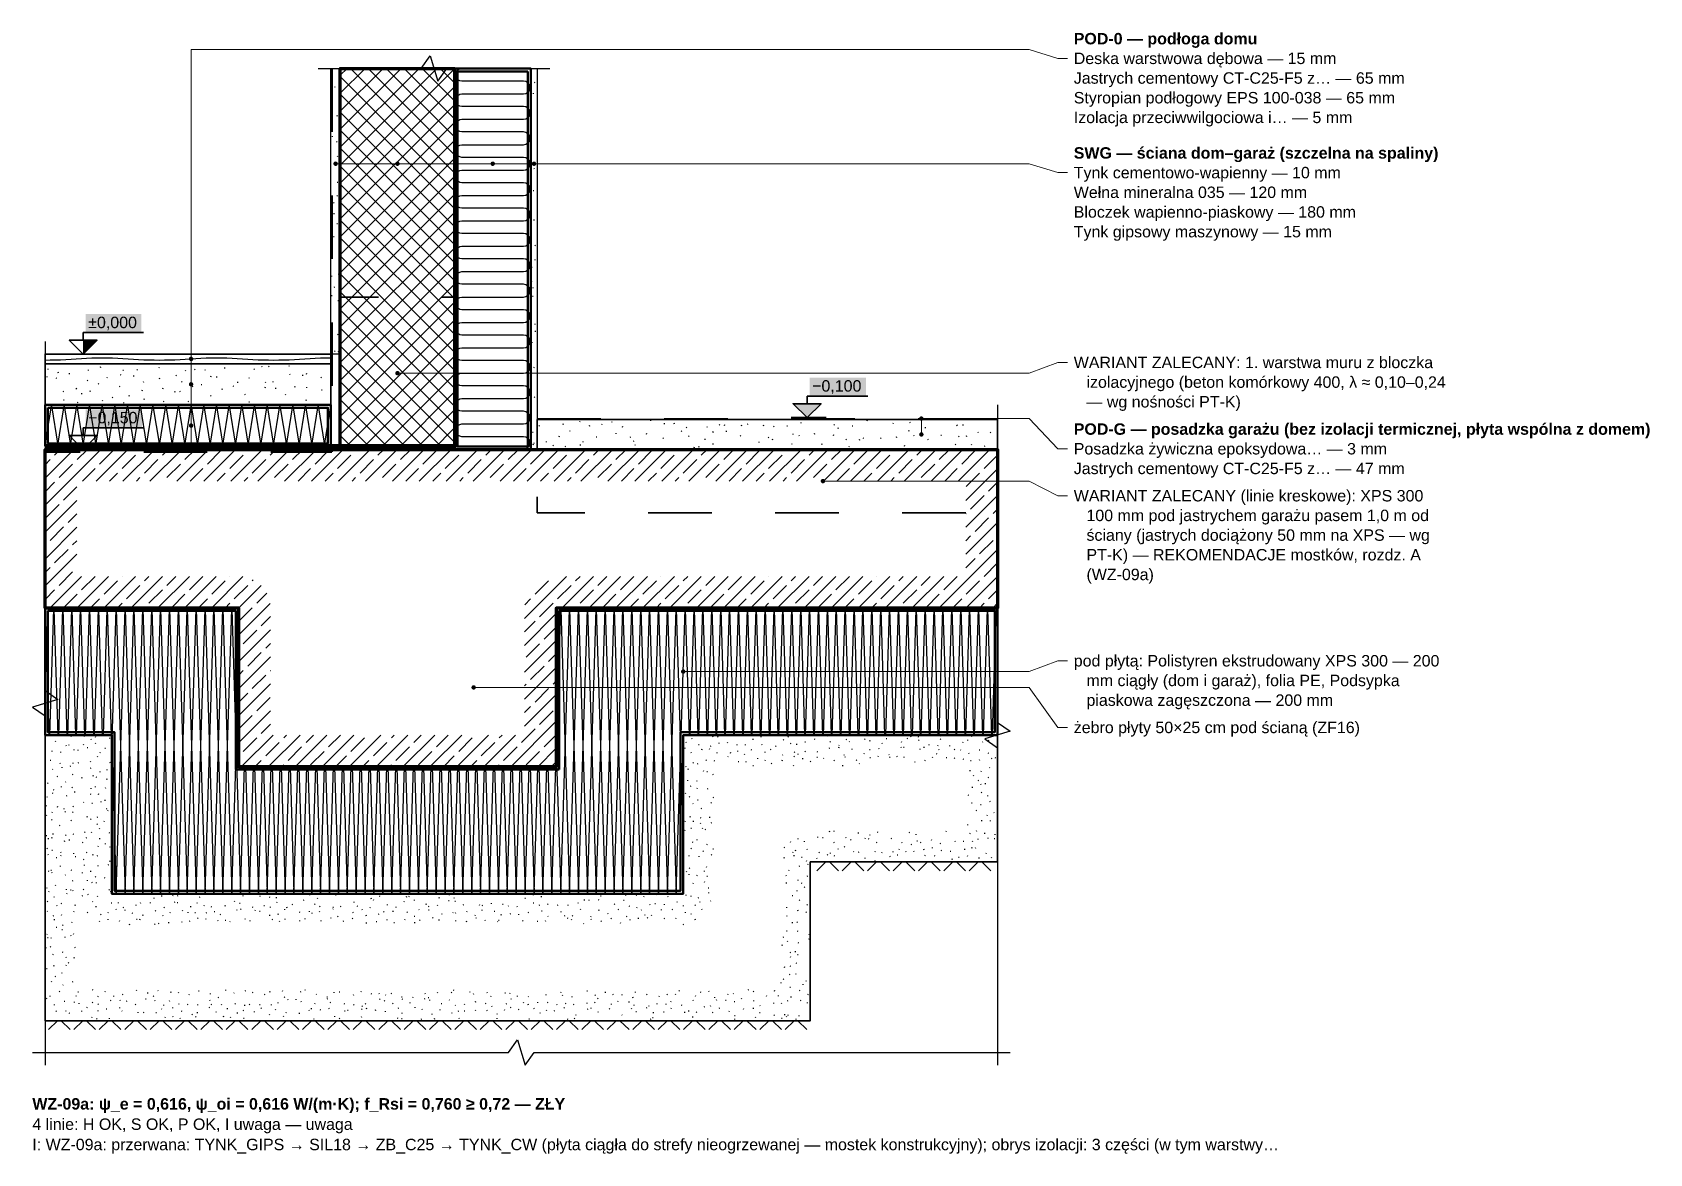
# Model space of a CAD drawing. Header units: metres. Extents: x -0.4 to 46.8, y -1.3 to 1.1.
# Drawn here: x 22.205 to 24.752, y -1.259 to 0.507 of the extents above; entities that cross this region are included whole.
import ezdxf

# ---------------------------------------------------------------- set-up
doc = ezdxf.new("R2010")
doc.units = ezdxf.units.M
for name, pattern in [('KRESKOWA', [5.25, 4.2, -1.05]), ('KRESKOWA_DROBNA', [3.15, 2.1, -1.05]), ('PUNKTOWA_KROTKA', [6.3, 4.2, -1.05, 0, -1.05])]:
    doc.linetypes.add(name, pattern=pattern)
for name, color, linetype, lineweight, true_color in [('A-DET-HYDRO', 5, 'Continuous', 50, 0x1565c0), ('A-DET-IZOL', 30, 'Continuous', 35, 0xef6c00), ('A-DET-MEMBRANY', 8, 'PUNKTOWA_KROTKA', 25, 0x455a64), ('A-DET-PARO', 6, 'Continuous', 35, 0x7b1fa2), ('A-DET-SZCZEL', 1, 'KRESKOWA', 35, 0xd32f2f)]:
    doc.layers.add(name, color=color, linetype=linetype, lineweight=lineweight, true_color=true_color)
for name, color, linetype, lineweight in [('A-DET-OPIS', 2, 'Continuous', 25), ('A-DET-PRZERWA', 8, 'Continuous', 25), ('A-KRESKOWANIE', 8, 'Continuous', 18), ('A-MASKA', 7, 'Continuous', 18), ('A-OPISY', 2, 'Continuous', 25), ('A-RZEDNE', 1, 'Continuous', 25), ('A-SCIANY-IZOL', 4, 'Continuous', 35), ('A-SCIANY-KONSTR', 7, 'Continuous', 50), ('A-SCIANY-WYK', 8, 'Continuous', 18), ('A-WARSTWY', 8, 'Continuous', 25), ('A-WIDOK', 7, 'Continuous', 25)]:
    doc.layers.add(name, color=color, linetype=linetype, lineweight=lineweight)
doc.styles.add('PL_ARIAL', font='arial.ttf')
doc.styles.add('PL_ARIAL_B', font='arialbd.ttf')

msp = doc.modelspace()

# ---------------------------------------------------------------- texts
at = {"layer": 'A-DET-OPIS', "style": 'PL_ARIAL_B'}
msp.add_text('WZ-09a: ψ_e = 0,616, ψ_oi = 0,616 W/(m·K); f_Rsi = 0,760 ≥ 0,72 — ZŁY', height=0.018, dxfattribs=at).set_placement((22.2051, -1.19))
at = {"layer": 'A-DET-OPIS', "true_color": 0xb7791f, "style": 'PL_ARIAL'}
for s, p in [('4 linie: H OK, S OK, P OK, I uwaga — uwaga', (22.2051, -1.222)), ('I: WZ-09a: przerwana: TYNK_GIPS → SIL18 → ZB_C25 → TYNK_CW (płyta ciągła do strefy nieogrzewanej — mostek konstrukcyjny); obrys izolacji: 3 części (w tym warstwy…', (22.2051, -1.254))]:
    msp.add_text(s, height=0.018, dxfattribs=at).set_placement(p)
at = {"layer": 'A-OPISY'}
for s, style, p in [('POD-0 — podłoga domu', 'PL_ARIAL_B', (23.8451, 0.488)), ('Deska warstwowa dębowa — 15 mm', 'PL_ARIAL', (23.8451, 0.457)), ('Jastrych cementowy CT-C25-F5 z… — 65 mm', 'PL_ARIAL', (23.8451, 0.426)), ('Styropian podłogowy EPS 100-038 — 65 mm', 'PL_ARIAL', (23.8451, 0.395)), ('Izolacja przeciwwilgociowa i… — 5 mm', 'PL_ARIAL', (23.8451, 0.364)), ('SWG — ściana dom–garaż (szczelna na spaliny)', 'PL_ARIAL_B', (23.8451, 0.308)), ('Tynk cementowo-wapienny — 10 mm', 'PL_ARIAL', (23.8451, 0.277)), ('Wełna mineralna 035 — 120 mm', 'PL_ARIAL', (23.8451, 0.246)), ('Bloczek wapienno-piaskowy — 180 mm', 'PL_ARIAL', (23.8451, 0.215)), ('Tynk gipsowy maszynowy — 15 mm', 'PL_ARIAL', (23.8451, 0.184)), ('WARIANT ZALECANY: 1. warstwa muru z bloczka', 'PL_ARIAL', (23.8451, -0.022)), ('izolacyjnego (beton komórkowy 400, λ ≈ 0,10–0,24', 'PL_ARIAL', (23.8651, -0.053)), ('— wg nośności PT-K)', 'PL_ARIAL', (23.8651, -0.084)), ('POD-G — posadzka garażu (bez izolacji termicznej, płyta wspólna z domem)', 'PL_ARIAL_B', (23.8451, -0.127)), ('Posadzka żywiczna epoksydowa… — 3 mm', 'PL_ARIAL', (23.8451, -0.158)), ('Jastrych cementowy CT-C25-F5 z… — 47 mm', 'PL_ARIAL', (23.8451, -0.189)), ('WARIANT ZALECANY (linie kreskowe): XPS 300', 'PL_ARIAL', (23.8451, -0.232)), ('100 mm pod jastrychem garażu pasem 1,0 m od', 'PL_ARIAL', (23.8651, -0.263)), ('ściany (jastrych dociążony 50 mm na XPS — wg', 'PL_ARIAL', (23.8651, -0.294)), ('PT-K) — REKOMENDACJE mostków, rozdz. A', 'PL_ARIAL', (23.8651, -0.325)), ('(WZ-09a)', 'PL_ARIAL', (23.8651, -0.356)), ('pod płytą: Polistyren ekstrudowany XPS 300 — 200', 'PL_ARIAL', (23.8451, -0.492)), ('mm ciągły (dom i garaż), folia PE, Podsypka', 'PL_ARIAL', (23.8651, -0.523)), ('piaskowa zagęszczona — 200 mm', 'PL_ARIAL', (23.8651, -0.554)), ('żebro płyty 50×25 cm pod ścianą (ZF16)', 'PL_ARIAL', (23.8451, -0.597))]:
    msp.add_text(s, height=0.018, dxfattribs=dict(at, style=style)).set_placement(p)
at = {"layer": 'A-RZEDNE', "style": 'PL_ARIAL'}
for s, p in [('±0,000', (22.2931, 0.041)), ('−0,100', (23.4331, -0.059)), ('−0,150', (22.2931, -0.109))]:
    msp.add_text(s, height=0.018, dxfattribs=at).set_placement(p)

# ---------------------------------------------------------------- hatches: boundary and pattern name
at = {"layer": 'A-MASKA', "true_color": 0xffffff}
for points in [[(22.2891, 0.033), (22.3769, 0.033), (22.3769, 0.063), (22.2891, 0.063)], [(23.4291, -0.067), (23.5179, -0.067), (23.5179, -0.037), (23.4291, -0.037)], [(22.2891, -0.117), (22.3779, -0.117), (22.3779, -0.087), (22.2891, -0.087)]]:
    msp.add_hatch(color=7, dxfattribs=at).paths.add_polyline_path(points)
at = {"layer": 'A-OPISY', "true_color": 0x000000}
for points in [[(22.6861, 0.3), (22.686, 0.3009), (22.6856, 0.3017), (22.6851, 0.3025), (22.6844, 0.303), (22.6835, 0.3034), (22.6826, 0.3035), (22.6817, 0.3034), (22.6809, 0.303), (22.6801, 0.3025), (22.6796, 0.3017), (22.6792, 0.3009), (22.6791, 0.3), (22.6792, 0.2991), (22.6796, 0.2983), (22.6801, 0.2975), (22.6809, 0.297), (22.6817, 0.2966), (22.6826, 0.2965), (22.6835, 0.2966), (22.6844, 0.297), (22.6851, 0.2975), (22.6856, 0.2983), (22.686, 0.2991)], [(22.7836, 0.3), (22.7835, 0.3009), (22.7831, 0.3017), (22.7826, 0.3025), (22.7819, 0.303), (22.781, 0.3034), (22.7801, 0.3035), (22.7792, 0.3034), (22.7784, 0.303), (22.7776, 0.3025), (22.7771, 0.3017), (22.7767, 0.3009), (22.7766, 0.3), (22.7767, 0.2991), (22.7771, 0.2983), (22.7776, 0.2975), (22.7784, 0.297), (22.7792, 0.2966), (22.7801, 0.2965), (22.781, 0.2966), (22.7819, 0.297), (22.7826, 0.2975), (22.7831, 0.2983), (22.7835, 0.2991)], [(22.9336, 0.3), (22.9335, 0.3009), (22.9331, 0.3017), (22.9326, 0.3025), (22.9319, 0.303), (22.931, 0.3034), (22.9301, 0.3035), (22.9292, 0.3034), (22.9284, 0.303), (22.9276, 0.3025), (22.9271, 0.3017), (22.9267, 0.3009), (22.9266, 0.3), (22.9267, 0.2991), (22.9271, 0.2983), (22.9276, 0.2975), (22.9284, 0.297), (22.9292, 0.2966), (22.9301, 0.2965), (22.931, 0.2966), (22.9319, 0.297), (22.9326, 0.2975), (22.9331, 0.2983), (22.9335, 0.2991)], [(22.9986, 0.3), (22.9985, 0.3009), (22.9981, 0.3017), (22.9976, 0.3025), (22.9969, 0.303), (22.996, 0.3034), (22.9951, 0.3035), (22.9942, 0.3034), (22.9934, 0.303), (22.9926, 0.3025), (22.9921, 0.3017), (22.9917, 0.3009), (22.9916, 0.3), (22.9917, 0.2991), (22.9921, 0.2983), (22.9926, 0.2975), (22.9934, 0.297), (22.9942, 0.2966), (22.9951, 0.2965), (22.996, 0.2966), (22.9969, 0.297), (22.9976, 0.2975), (22.9981, 0.2983), (22.9985, 0.2991)], [(22.4586, -0.0075), (22.4585, -0.0066), (22.4581, -0.0057), (22.4576, -0.005), (22.4569, -0.0045), (22.456, -0.0041), (22.4551, -0.004), (22.4542, -0.0041), (22.4534, -0.0045), (22.4526, -0.005), (22.4521, -0.0057), (22.4517, -0.0066), (22.4516, -0.0075), (22.4517, -0.0084), (22.4521, -0.0093), (22.4526, -0.01), (22.4534, -0.0105), (22.4542, -0.0109), (22.4551, -0.011), (22.456, -0.0109), (22.4569, -0.0105), (22.4576, -0.01), (22.4581, -0.0093), (22.4585, -0.0084)], [(22.4586, -0.0475), (22.4585, -0.0466), (22.4581, -0.0457), (22.4576, -0.045), (22.4569, -0.0445), (22.456, -0.0441), (22.4551, -0.044), (22.4542, -0.0441), (22.4534, -0.0445), (22.4526, -0.045), (22.4521, -0.0457), (22.4517, -0.0466), (22.4516, -0.0475), (22.4517, -0.0484), (22.4521, -0.0493), (22.4526, -0.05), (22.4534, -0.0505), (22.4542, -0.0509), (22.4551, -0.051), (22.456, -0.0509), (22.4569, -0.0505), (22.4576, -0.05), (22.4581, -0.0493), (22.4585, -0.0484)], [(22.7836, -0.03), (22.7835, -0.0291), (22.7831, -0.0283), (22.7826, -0.0275), (22.7819, -0.027), (22.781, -0.0266), (22.7801, -0.0265), (22.7792, -0.0266), (22.7784, -0.027), (22.7776, -0.0275), (22.7771, -0.0283), (22.7767, -0.0291), (22.7766, -0.03), (22.7767, -0.0309), (22.7771, -0.0318), (22.7776, -0.0325), (22.7784, -0.033), (22.7792, -0.0334), (22.7801, -0.0335), (22.781, -0.0334), (22.7819, -0.033), (22.7826, -0.0325), (22.7831, -0.0318), (22.7835, -0.0309)], [(23.6086, -0.1015), (23.6085, -0.1006), (23.6081, -0.0998), (23.6076, -0.099), (23.6069, -0.0985), (23.606, -0.0981), (23.6051, -0.098), (23.6042, -0.0981), (23.6034, -0.0985), (23.6026, -0.099), (23.6021, -0.0998), (23.6017, -0.1006), (23.6016, -0.1015), (23.6017, -0.1024), (23.6021, -0.1033), (23.6026, -0.104), (23.6034, -0.1045), (23.6042, -0.1049), (23.6051, -0.105), (23.606, -0.1049), (23.6069, -0.1045), (23.6076, -0.104), (23.6081, -0.1033), (23.6085, -0.1024)], [(22.4586, -0.1125), (22.4585, -0.1116), (22.4581, -0.1108), (22.4576, -0.11), (22.4569, -0.1095), (22.456, -0.1091), (22.4551, -0.109), (22.4542, -0.1091), (22.4534, -0.1095), (22.4526, -0.11), (22.4521, -0.1108), (22.4517, -0.1116), (22.4516, -0.1125), (22.4517, -0.1134), (22.4521, -0.1143), (22.4526, -0.115), (22.4534, -0.1155), (22.4542, -0.1159), (22.4551, -0.116), (22.456, -0.1159), (22.4569, -0.1155), (22.4576, -0.115), (22.4581, -0.1143), (22.4585, -0.1134)], [(23.6086, -0.1265), (23.6085, -0.1256), (23.6081, -0.1248), (23.6076, -0.124), (23.6069, -0.1235), (23.606, -0.1231), (23.6051, -0.123), (23.6042, -0.1231), (23.6034, -0.1235), (23.6026, -0.124), (23.6021, -0.1248), (23.6017, -0.1256), (23.6016, -0.1265), (23.6017, -0.1274), (23.6021, -0.1283), (23.6026, -0.129), (23.6034, -0.1295), (23.6042, -0.1299), (23.6051, -0.13), (23.606, -0.1299), (23.6069, -0.1295), (23.6076, -0.129), (23.6081, -0.1283), (23.6085, -0.1274)], [(22.4586, -0.1475), (22.4585, -0.1466), (22.4581, -0.1458), (22.4576, -0.145), (22.4569, -0.1445), (22.456, -0.1441), (22.4551, -0.144), (22.4542, -0.1441), (22.4534, -0.1445), (22.4526, -0.145), (22.4521, -0.1458), (22.4517, -0.1466), (22.4516, -0.1475), (22.4517, -0.1484), (22.4521, -0.1493), (22.4526, -0.15), (22.4534, -0.1505), (22.4542, -0.1509), (22.4551, -0.151), (22.456, -0.1509), (22.4569, -0.1505), (22.4576, -0.15), (22.4581, -0.1493), (22.4585, -0.1484)], [(23.4536, -0.2), (23.4535, -0.1991), (23.4531, -0.1983), (23.4526, -0.1975), (23.4519, -0.197), (23.451, -0.1966), (23.4501, -0.1965), (23.4492, -0.1966), (23.4484, -0.197), (23.4476, -0.1975), (23.4471, -0.1983), (23.4467, -0.1991), (23.4466, -0.2), (23.4467, -0.2009), (23.4471, -0.2018), (23.4476, -0.2025), (23.4484, -0.203), (23.4492, -0.2034), (23.4501, -0.2035), (23.451, -0.2034), (23.4519, -0.203), (23.4526, -0.2025), (23.4531, -0.2018), (23.4535, -0.2009)], [(23.2336, -0.5), (23.2335, -0.4991), (23.2331, -0.4983), (23.2326, -0.4975), (23.2319, -0.497), (23.231, -0.4966), (23.2301, -0.4965), (23.2292, -0.4966), (23.2284, -0.497), (23.2276, -0.4975), (23.2271, -0.4983), (23.2267, -0.4991), (23.2266, -0.5), (23.2267, -0.5009), (23.2271, -0.5018), (23.2276, -0.5025), (23.2284, -0.503), (23.2292, -0.5034), (23.2301, -0.5035), (23.231, -0.5034), (23.2319, -0.503), (23.2326, -0.5025), (23.2331, -0.5018), (23.2335, -0.5009)], [(22.9036, -0.525), (22.9035, -0.5241), (22.9031, -0.5232), (22.9026, -0.5225), (22.9019, -0.522), (22.901, -0.5216), (22.9001, -0.5215), (22.8992, -0.5216), (22.8984, -0.522), (22.8976, -0.5225), (22.8971, -0.5232), (22.8967, -0.5241), (22.8966, -0.525), (22.8967, -0.5259), (22.8971, -0.5268), (22.8976, -0.5275), (22.8984, -0.528), (22.8992, -0.5284), (22.9001, -0.5285), (22.901, -0.5284), (22.9019, -0.528), (22.9026, -0.5275), (22.9031, -0.5268), (22.9035, -0.5259)]]:
    msp.add_hatch(color=7, dxfattribs=at).paths.add_polyline_path(points)
at = {"layer": 'A-RZEDNE', "true_color": 0x000000}
for points in [[(22.2851, 0), (22.3071, 0.022), (22.2851, 0.022)], [(23.4251, -0.1), (23.4471, -0.078), (23.4031, -0.078)]]:
    msp.add_hatch(color=7, dxfattribs=at).paths.add_polyline_path(points)

# ---------------------------------------------------------------- linework, layer by layer
at = {"layer": 'A-DET-HYDRO', "linetype": 'Continuous', "lineweight": 70, "ltscale": 0.01, "true_color": 0x1565c0, "flags": 128}
msp.add_lwpolyline([(22.2251, -0.1475), (22.8701, -0.1475)], dxfattribs=at)
at = {"layer": 'A-DET-IZOL', "lineweight": 50, "ltscale": 0.01, "true_color": 0xef6c00}
for points in [[(22.9856, 0.4455), (22.9856, -0.1455), (22.8746, -0.1455), (22.8746, 0.4455)], [(22.2296, -0.0845), (22.6706, -0.0845), (22.6706, -0.1405), (22.2296, -0.1405)], [(23.0346, -0.6545), (23.0346, -0.4045), (23.7206, -0.4045), (23.7206, -0.5955), (23.2256, -0.5955), (23.2256, -0.8455), (22.3346, -0.8455), (22.3346, -0.5955), (22.2296, -0.5955), (22.2296, -0.4045), (22.5256, -0.4045), (22.5256, -0.6545)]]:
    msp.add_lwpolyline(points, close=True, dxfattribs=at)
at = {"layer": 'A-DET-MEMBRANY', "linetype": 'KRESKOWA_DROBNA', "lineweight": 25, "ltscale": 0.01, "true_color": 0x757575, "flags": 128}
for points in [[(23.0001, -0.1015), (23.7251, -0.1015)], [(22.2251, -0.6), (22.3301, -0.6), (22.3301, -0.85), (23.2301, -0.85), (23.2301, -0.6), (23.7251, -0.6)]]:
    msp.add_lwpolyline(points, dxfattribs=at)
at = {"layer": 'A-DET-PARO', "linetype": 'Continuous', "lineweight": 50, "ltscale": 0.01, "true_color": 0x7b1fa2, "flags": 128}
msp.add_lwpolyline([(22.2251, -0.1435), (22.8701, -0.1435)], dxfattribs=at)
at = {"layer": 'A-DET-PRZERWA', "lineweight": 25, "ltscale": 0.01, "true_color": 0x000000}
for points in [[(22.6551, 0.45), (22.8176, 0.45), (22.8316, 0.47), (22.8436, 0.43), (22.8576, 0.45), (23.0201, 0.45)], [(22.2251, 0.02), (22.2251, -0.53), (22.2451, -0.544), (22.2051, -0.556), (22.2251, -0.57), (22.2251, -1.12)], [(23.7251, -0.08), (23.7251, -0.58), (23.7451, -0.594), (23.7051, -0.606), (23.7251, -0.62), (23.7251, -1.12)], [(22.2051, -1.1), (22.9551, -1.1), (22.9691, -1.08), (22.9811, -1.12), (22.9951, -1.1), (23.7451, -1.1)]]:
    msp.add_lwpolyline(points, dxfattribs=at)
at = {"layer": 'A-DET-SZCZEL', "linetype": 'KRESKOWA', "lineweight": 50, "ltscale": 0.01, "true_color": 0xd32f2f, "flags": 128}
msp.add_lwpolyline([(22.6766, 0.45), (22.6766, -0.154), (22.2251, -0.154)], dxfattribs=at)
at = {"layer": 'A-KRESKOWANIE', "lineweight": 25, "ltscale": 0.01}
for points in [[(22.6771, 0.4349), (22.6779, 0.4358)], [(22.6901, 0.2978), (22.8423, 0.45)], [(22.6901, 0.3261), (22.814, 0.45)], [(22.6901, 0.3544), (22.7857, 0.45)], [(22.6901, 0.3827), (22.7574, 0.45)], [(22.6901, 0.411), (22.7291, 0.45)], [(22.6901, 0.4393), (22.7008, 0.45)], [(22.6901, 0.2696), (22.8701, 0.4496)], [(22.8701, 0.2575), (22.6901, 0.4375)], [(22.8701, 0.2858), (22.7059, 0.45)], [(22.8701, 0.3141), (22.7342, 0.45)], [(22.8701, 0.3424), (22.7625, 0.45)], [(22.8701, 0.3707), (22.7908, 0.45)], [(22.8701, 0.399), (22.8191, 0.45)], [(22.8701, 0.4273), (22.8474, 0.45)], [(22.9786, -0.15), (22.982, -0.1494), (22.985, -0.1477), (22.9873, -0.145), (22.9885, -0.1417), (22.9885, -0.1383), (22.9873, -0.135), (22.985, -0.1323), (22.982, -0.1306), (22.9786, -0.13), (22.8816, -0.13), (22.8782, -0.1294), (22.8752, -0.1277), (22.873, -0.125), (22.8718, -0.1217), (22.8718, -0.1183), (22.873, -0.115), (22.8752, -0.1123), (22.8782, -0.1106), (22.8816, -0.11), (22.9786, -0.11), (22.982, -0.1094), (22.985, -0.1077), (22.9873, -0.105), (22.9885, -0.1017), (22.9885, -0.0983), (22.9873, -0.095), (22.985, -0.0923), (22.982, -0.0906), (22.9786, -0.09), (22.9786, -0.09), (22.8816, -0.09), (22.8782, -0.0894), (22.8752, -0.0877), (22.873, -0.085), (22.8718, -0.0817), (22.8718, -0.0783), (22.873, -0.075), (22.8752, -0.0723), (22.8782, -0.0706), (22.8816, -0.07), (22.8816, -0.07), (22.9786, -0.07), (22.982, -0.0694), (22.985, -0.0677), (22.9873, -0.065), (22.9885, -0.0617), (22.9885, -0.0583), (22.9873, -0.055), (22.985, -0.0523), (22.982, -0.0506), (22.9786, -0.05), (22.9786, -0.05), (22.8816, -0.05), (22.8782, -0.0494), (22.8752, -0.0477), (22.873, -0.045), (22.8718, -0.0417), (22.8718, -0.0383), (22.873, -0.035), (22.8752, -0.0323), (22.8782, -0.0306), (22.8816, -0.03), (22.8816, -0.03), (22.9786, -0.03), (22.982, -0.0294), (22.985, -0.0277), (22.9873, -0.025), (22.9885, -0.0217), (22.9885, -0.0183), (22.9873, -0.015), (22.985, -0.0123), (22.982, -0.0106), (22.9786, -0.01), (22.9786, -0.01), (22.8816, -0.01), (22.8782, -0.0094), (22.8752, -0.0077), (22.873, -0.005), (22.8718, -0.0017), (22.8718, 0.0017), (22.873, 0.005), (22.8752, 0.0077), (22.8782, 0.0094), (22.8816, 0.01), (22.8816, 0.01), (22.9786, 0.01), (22.982, 0.0106), (22.985, 0.0123), (22.9873, 0.015), (22.9885, 0.0183), (22.9885, 0.0217), (22.9873, 0.025), (22.985, 0.0277), (22.982, 0.0294), (22.9786, 0.03), (22.8816, 0.03), (22.8782, 0.0306), (22.8752, 0.0323), (22.873, 0.035), (22.8718, 0.0383), (22.8718, 0.0417), (22.873, 0.045), (22.8752, 0.0477), (22.8782, 0.0494), (22.8816, 0.05), (22.8816, 0.05), (22.9786, 0.05), (22.982, 0.0506), (22.985, 0.0523), (22.9873, 0.055), (22.9885, 0.0583), (22.9885, 0.0617), (22.9873, 0.065), (22.985, 0.0677), (22.982, 0.0694), (22.9786, 0.07), (22.9786, 0.07), (22.8816, 0.07), (22.8782, 0.0706), (22.8752, 0.0723), (22.873, 0.075), (22.8718, 0.0783), (22.8718, 0.0817), (22.873, 0.085), (22.8752, 0.0877), (22.8782, 0.0894), (22.8816, 0.09), (22.9786, 0.09), (22.982, 0.0906), (22.985, 0.0923), (22.9873, 0.095), (22.9885, 0.0983), (22.9885, 0.1017), (22.9873, 0.105), (22.985, 0.1077), (22.982, 0.1094), (22.9786, 0.11), (22.8816, 0.11), (22.8782, 0.1106), (22.8752, 0.1123), (22.873, 0.115), (22.8718, 0.1183), (22.8718, 0.1217), (22.873, 0.125), (22.8752, 0.1277), (22.8782, 0.1294), (22.8816, 0.13), (22.9786, 0.13), (22.982, 0.1306), (22.985, 0.1323), (22.9873, 0.135), (22.9885, 0.1383), (22.9885, 0.1417), (22.9873, 0.145), (22.985, 0.1477), (22.982, 0.1494), (22.9786, 0.15), (22.8816, 0.15), (22.8782, 0.1506), (22.8752, 0.1523), (22.873, 0.155), (22.8718, 0.1583), (22.8718, 0.1617), (22.873, 0.165), (22.8752, 0.1677), (22.8782, 0.1694), (22.8816, 0.17), (22.9786, 0.17), (22.9786, 0.17), (22.982, 0.1706), (22.985, 0.1723), (22.9873, 0.175), (22.9885, 0.1783), (22.9885, 0.1817), (22.9873, 0.185), (22.985, 0.1877), (22.982, 0.1894), (22.9786, 0.19), (22.8816, 0.19), (22.8782, 0.1906), (22.8752, 0.1923), (22.873, 0.195), (22.8718, 0.1983), (22.8718, 0.2017), (22.873, 0.205), (22.8752, 0.2077), (22.8782, 0.2094), (22.8816, 0.21), (22.9786, 0.21), (22.9786, 0.21), (22.982, 0.2106), (22.985, 0.2123), (22.9873, 0.215), (22.9885, 0.2183), (22.9885, 0.2217), (22.9873, 0.225), (22.985, 0.2277), (22.982, 0.2294), (22.9786, 0.23), (22.9786, 0.23), (22.8816, 0.23), (22.8782, 0.2306), (22.8752, 0.2323), (22.873, 0.235), (22.8718, 0.2383), (22.8718, 0.2417), (22.873, 0.245), (22.8752, 0.2477), (22.8782, 0.2494), (22.8816, 0.25), (22.9786, 0.25), (22.982, 0.2506), (22.985, 0.2523), (22.9873, 0.255), (22.9885, 0.2583), (22.9885, 0.2617), (22.9873, 0.265), (22.985, 0.2677), (22.982, 0.2694), (22.9786, 0.27), (22.8816, 0.27), (22.8782, 0.2706), (22.8752, 0.2723), (22.873, 0.275), (22.8718, 0.2783), (22.8718, 0.2817), (22.873, 0.285), (22.8752, 0.2877), (22.8782, 0.2894), (22.8816, 0.29), (22.8816, 0.29), (22.9786, 0.29), (22.982, 0.2906), (22.985, 0.2923), (22.9873, 0.295), (22.9885, 0.2983), (22.9885, 0.3017), (22.9873, 0.305), (22.985, 0.3077), (22.982, 0.3094), (22.9786, 0.31), (22.8816, 0.31), (22.8782, 0.3106), (22.8752, 0.3123), (22.873, 0.315), (22.8718, 0.3183), (22.8718, 0.3217), (22.873, 0.325), (22.8752, 0.3277), (22.8782, 0.3294), (22.8816, 0.33), (22.9786, 0.33), (22.982, 0.3306), (22.985, 0.3323), (22.9873, 0.335), (22.9885, 0.3383), (22.9885, 0.3417), (22.9873, 0.345), (22.985, 0.3477), (22.982, 0.3494), (22.9786, 0.35), (22.9786, 0.35), (22.8816, 0.35), (22.8782, 0.3506), (22.8752, 0.3523), (22.873, 0.355), (22.8718, 0.3583), (22.8718, 0.3617), (22.873, 0.365), (22.8752, 0.3677), (22.8782, 0.3694), (22.8816, 0.37), (22.8816, 0.37), (22.9786, 0.37), (22.982, 0.3706), (22.985, 0.3723), (22.9873, 0.375), (22.9885, 0.3783), (22.9885, 0.3817), (22.9873, 0.385), (22.985, 0.3877), (22.982, 0.3894), (22.9786, 0.39), (22.8816, 0.39), (22.8782, 0.3906), (22.8752, 0.3923), (22.873, 0.395), (22.8718, 0.3983), (22.8718, 0.4017), (22.873, 0.405), (22.8752, 0.4077), (22.8782, 0.4094), (22.8816, 0.41), (22.9786, 0.41), (22.982, 0.4106), (22.985, 0.4123), (22.9873, 0.415), (22.9885, 0.4183), (22.9885, 0.4217), (22.9873, 0.425), (22.985, 0.4277), (22.982, 0.4294), (22.9786, 0.43), (22.8816, 0.43), (22.8782, 0.4306), (22.8752, 0.4323), (22.873, 0.435), (22.8718, 0.4383), (22.8718, 0.4417), (22.873, 0.445), (22.8752, 0.4477), (22.8782, 0.4494), (22.8816, 0.45), (22.9786, 0.45), (22.9786, 0.45)], [(22.6821, 0.4202), (22.6816, 0.4213)], [(22.6901, 0.2413), (22.8701, 0.4213)], [(22.8701, 0.2293), (22.6901, 0.4093)], [(22.9945, 0.4101), (22.9943, 0.4112)], [(22.9968, 0.4272), (22.9957, 0.4277)], [(22.6901, 0.213), (22.8701, 0.393)], [(22.6766, 0.3559), (22.6775, 0.3566)], [(22.6855, 0.3746), (22.6851, 0.3757)], [(22.8701, 0.201), (22.6901, 0.381)], [(22.6901, 0.1847), (22.8701, 0.3647)], [(22.6777, 0.3422), (22.6777, 0.3434)], [(22.6852, 0.3342), (22.6843, 0.335)], [(22.8701, 0.1727), (22.6901, 0.3527)], [(22.6901, 0.1564), (22.8701, 0.3364)], [(22.6856, 0.3116), (22.6864, 0.3125)], [(22.8701, 0.1444), (22.6901, 0.3244)], [(22.6901, 0.1281), (22.8701, 0.3081)], [(22.8701, 0.1161), (22.6901, 0.2961)], [(22.996, 0.2915), (22.9955, 0.2926)], [(22.6863, 0.2704), (22.6851, 0.2705)], [(22.6901, 0.0999), (22.8701, 0.2799)], [(22.8701, 0.0878), (22.6901, 0.2678)], [(22.995, 0.2573), (22.9938, 0.2575)], [(22.6794, 0.238), (22.6804, 0.2387)], [(22.6854, 0.2487), (22.6848, 0.2498)], [(22.6901, 0.0716), (22.8701, 0.2516)], [(22.8701, 0.0596), (22.6901, 0.2396)], [(22.6807, 0.2212), (22.6795, 0.2213)], [(22.6845, 0.2056), (22.6857, 0.2058)], [(22.6901, 0.0433), (22.8701, 0.2233)], [(22.8701, 0.0313), (22.6901, 0.2113)], [(22.9954, 0.2108), (22.9956, 0.212)], [(22.6804, 0.1846), (22.6793, 0.1849)], [(22.6901, 0.015), (22.8701, 0.195)], [(22.8701, 0.003), (22.6901, 0.183)], [(22.9916, 0.1931), (22.9908, 0.194)], [(22.6901, -0.0133), (22.8701, 0.1667)], [(22.8701, -0.0253), (22.6901, 0.1547)], [(22.9962, 0.1709), (22.9972, 0.1716)], [(22.6901, -0.0416), (22.8701, 0.1384)], [(22.992, 0.1358), (22.9919, 0.137)], [(22.9963, 0.1485), (22.9973, 0.1492)], [(22.6768, 0.1222), (22.6768, 0.1234)], [(22.6803, 0.1056), (22.6814, 0.106)], [(22.6876, 0.1255), (22.6879, 0.1267)], [(22.8701, -0.0536), (22.6901, 0.1264)], [(22.6901, -0.0699), (22.8701, 0.1101)], [(22.9924, 0.1135), (22.9912, 0.1138)], [(22.9932, 0.1044), (22.9943, 0.1049)], [(22.6773, 0.0919), (22.6761, 0.0921)], [(22.6863, 0.0843), (22.6874, 0.0845)], [(22.8701, -0.0819), (22.6901, 0.0981)], [(22.6901, -0.0981), (22.8701, 0.0819)], [(22.9937, 0.0909), (22.9925, 0.0909)], [(22.8701, -0.1101), (22.6901, 0.0699)], [(22.6901, -0.1264), (22.8701, 0.0536)], [(22.6866, 0.0303), (22.6858, 0.0313)], [(22.8701, -0.1384), (22.6901, 0.0416)], [(22.9967, 0.0468), (22.9971, 0.048)], [(22.9974, 0.0354), (22.9977, 0.0366)], [(22.677, 0.0097), (22.6761, 0.0104)], [(22.6818, 0.0043), (22.6811, 0.0053)], [(22.6867, 0.0044), (22.6879, 0.0046)], [(22.8534, -0.15), (22.6901, 0.0133)], [(22.6948, -0.15), (22.8701, 0.0253)], [(22.9924, 0.0182), (22.9926, 0.0194)], [(22.2251, -0.0093), (22.2333, -0.0092), (22.2415, -0.009), (22.2497, -0.0087), (22.2578, -0.0082), (22.266, -0.0078), (22.2742, -0.0072), (22.2824, -0.0068), (22.2906, -0.0063), (22.2987, -0.006), (22.3069, -0.0058), (22.3151, -0.0057), (22.3233, -0.0058), (22.3315, -0.006), (22.3397, -0.0063), (22.3478, -0.0068), (22.356, -0.0072), (22.3642, -0.0078), (22.3724, -0.0082), (22.3806, -0.0087), (22.3887, -0.009), (22.3969, -0.0092), (22.4051, -0.0093), (22.4133, -0.0092), (22.4215, -0.009), (22.4297, -0.0087), (22.4378, -0.0082), (22.446, -0.0078), (22.4542, -0.0072), (22.4624, -0.0068), (22.4706, -0.0063), (22.4787, -0.006), (22.4869, -0.0058), (22.4951, -0.0057), (22.5033, -0.0058), (22.5115, -0.006), (22.5197, -0.0063), (22.5278, -0.0068), (22.536, -0.0072), (22.5442, -0.0078), (22.5524, -0.0082), (22.5606, -0.0087), (22.5687, -0.009), (22.5769, -0.0092), (22.5851, -0.0093), (22.5933, -0.0092), (22.6015, -0.009), (22.6097, -0.0087), (22.6178, -0.0082), (22.626, -0.0078), (22.6342, -0.0072), (22.6424, -0.0068), (22.6506, -0.0063), (22.6587, -0.006), (22.6669, -0.0058), (22.6751, -0.0057)], [(22.2302, -0.0244), (22.2302, -0.023)], [(22.2937, -0.0258), (22.2936, -0.0245)], [(22.313, -0.0213), (22.3123, -0.0201)], [(22.3696, -0.0253), (22.3706, -0.0243)], [(22.4046, -0.0213), (22.4056, -0.0203)], [(22.4465, -0.0265), (22.4466, -0.0251)], [(22.4613, -0.0246), (22.4607, -0.0234)], [(22.4776, -0.026), (22.4771, -0.0247)], [(22.508, -0.0225), (22.5082, -0.0211)], [(22.5537, -0.0242), (22.5548, -0.0233)], [(22.5669, -0.0206), (22.5665, -0.0193)], [(22.578, -0.0198), (22.5768, -0.0191)], [(22.6101, -0.0195), (22.6097, -0.0182)], [(22.8251, -0.15), (22.6901, -0.015)], [(22.7231, -0.15), (22.8701, -0.003)], [(22.9959, -0.0213), (22.9948, -0.0209)], [(22.2286, -0.0365), (22.2283, -0.0351)], [(22.2437, -0.0386), (22.2424, -0.038)], [(22.2454, -0.0289), (22.2468, -0.0286)], [(22.2638, -0.0316), (22.2635, -0.0302)], [(22.2912, -0.0419), (22.2924, -0.0412)], [(22.3096, -0.0474), (22.3088, -0.0462)], [(22.3227, -0.0375), (22.3236, -0.0364)], [(22.3435, -0.0513), (22.3422, -0.0507)], [(22.3451, -0.0331), (22.3438, -0.0326)], [(22.3489, -0.026), (22.3475, -0.0259)], [(22.3647, -0.0351), (22.3648, -0.0337)], [(22.3806, -0.0447), (22.3799, -0.0435)], [(22.4049, -0.0383), (22.4063, -0.038)], [(22.4319, -0.0341), (22.4311, -0.033)], [(22.44, -0.0442), (22.441, -0.0432)], [(22.4586, -0.0516), (22.4575, -0.0507)], [(22.4722, -0.0485), (22.4708, -0.0484)], [(22.486, -0.0357), (22.4865, -0.0344)], [(22.4962, -0.0364), (22.4948, -0.0363)], [(22.5222, -0.0512), (22.5211, -0.0503)], [(22.5287, -0.0451), (22.5289, -0.0437)], [(22.5472, -0.0385), (22.5463, -0.0374)], [(22.5727, -0.0453), (22.5721, -0.044)], [(22.5836, -0.0435), (22.585, -0.0431)], [(22.6109, -0.0328), (22.6106, -0.0315)], [(22.6181, -0.0514), (22.6194, -0.0507)], [(22.6315, -0.0336), (22.6301, -0.0335)], [(22.6378, -0.0313), (22.6364, -0.031)], [(22.6604, -0.0375), (22.6594, -0.0365)], [(22.7968, -0.15), (22.6901, -0.0433)], [(22.7514, -0.15), (22.8701, -0.0313)], [(22.2535, -0.0588), (22.2547, -0.0581)], [(22.254, -0.0719), (22.2554, -0.0717)], [(22.2738, -0.0545), (22.2751, -0.0538)], [(22.2773, -0.0769), (22.276, -0.0762)], [(22.283, -0.0631), (22.2832, -0.0617)], [(22.2963, -0.0588), (22.2968, -0.0574)], [(22.3162, -0.074), (22.3154, -0.0728)], [(22.3316, -0.069), (22.3306, -0.068)], [(22.3491, -0.0773), (22.3494, -0.0759)], [(22.3584, -0.0664), (22.3573, -0.0657)], [(22.378, -0.0577), (22.3784, -0.0564)], [(22.3818, -0.0717), (22.3811, -0.0705)], [(22.4108, -0.0544), (22.4109, -0.053)], [(22.4115, -0.0748), (22.4127, -0.074)], [(22.429, -0.0594), (22.4303, -0.0588)], [(22.4374, -0.0588), (22.4386, -0.0582)], [(22.4515, -0.0752), (22.4503, -0.0746)], [(22.4854, -0.066), (22.4865, -0.0652)], [(22.5036, -0.0549), (22.505, -0.0546)], [(22.5398, -0.0635), (22.541, -0.0628)], [(22.5459, -0.0753), (22.5473, -0.0752)], [(22.5717, -0.0529), (22.5723, -0.0516)], [(22.5884, -0.0546), (22.5887, -0.0532)], [(22.6042, -0.0647), (22.604, -0.0633)], [(22.6372, -0.0732), (22.6359, -0.0727)], [(22.6375, -0.0533), (22.6373, -0.0519)], [(22.6602, -0.0563), (22.6616, -0.0563)], [(22.7685, -0.15), (22.6901, -0.0716)], [(22.7797, -0.15), (22.8701, -0.0596)], [(22.9962, -0.0681), (22.9955, -0.0671)], [(22.2251, -0.1435), (22.2351, -0.0815), (22.2451, -0.1435), (22.2551, -0.0815), (22.2651, -0.1435), (22.2751, -0.0815), (22.2851, -0.1435), (22.2951, -0.0815), (22.3051, -0.1435), (22.3151, -0.0815), (22.3251, -0.1435), (22.3351, -0.0815), (22.3451, -0.1435), (22.3551, -0.0815), (22.3651, -0.1435), (22.3751, -0.0815), (22.3851, -0.1435), (22.3951, -0.0815), (22.4051, -0.1435), (22.4151, -0.0815), (22.4251, -0.1435), (22.4351, -0.0815), (22.4451, -0.1435), (22.4551, -0.0815), (22.4651, -0.1435), (22.4751, -0.0815), (22.4851, -0.1435), (22.4951, -0.0815), (22.5051, -0.1435), (22.5151, -0.0815), (22.5251, -0.1435), (22.5351, -0.0815), (22.5451, -0.1435), (22.5551, -0.0815), (22.5651, -0.1435), (22.5751, -0.0815), (22.5851, -0.1435), (22.5951, -0.0815), (22.6051, -0.1435), (22.6151, -0.0815), (22.6251, -0.1435), (22.6351, -0.0815), (22.6451, -0.1435), (22.6551, -0.0815), (22.6651, -0.1435), (22.6751, -0.0815)], [(22.7403, -0.15), (22.6901, -0.0999)], [(22.808, -0.15), (22.8701, -0.0878)], [(22.8362, -0.15), (22.8701, -0.1161)], [(22.994, -0.1233), (22.9928, -0.1232)], [(23.0037, -0.1132), (23.0027, -0.1122)], [(23.0411, -0.1107), (23.0418, -0.1095)], [(23.0523, -0.1221), (23.0515, -0.1209)], [(23.0671, -0.1067), (23.0679, -0.1056)], [(23.0829, -0.1139), (23.0825, -0.1126)], [(23.1017, -0.1107), (23.1026, -0.1097)], [(23.118, -0.1078), (23.1175, -0.1064)], [(23.1247, -0.1256), (23.1243, -0.1243)], [(23.1346, -0.1149), (23.1352, -0.1136)], [(23.1731, -0.1258), (23.1717, -0.1256)], [(23.1789, -0.1052), (23.1792, -0.1039)], [(23.2012, -0.1099), (23.1998, -0.1097)], [(23.2155, -0.1091), (23.2167, -0.1085)], [(23.2277, -0.1218), (23.2267, -0.1208)], [(23.2349, -0.1159), (23.2358, -0.1148)], [(23.2684, -0.1157), (23.2678, -0.1144)], [(23.2768, -0.1233), (23.2777, -0.1221)], [(23.2878, -0.112), (23.2869, -0.1109)], [(23.2952, -0.1122), (23.2957, -0.1109)], [(23.2985, -0.1224), (23.2983, -0.121)], [(23.3228, -0.1128), (23.3214, -0.1126)], [(23.3311, -0.1105), (23.3323, -0.1098)], [(23.3572, -0.1134), (23.3566, -0.1121)], [(23.3723, -0.1143), (23.3734, -0.1134)], [(23.3945, -0.1137), (23.3931, -0.1136)], [(23.4027, -0.126), (23.404, -0.1254)], [(23.4163, -0.1088), (23.4151, -0.1081)], [(23.4364, -0.1253), (23.4378, -0.125)], [(23.4668, -0.128), (23.4672, -0.1267)], [(23.4673, -0.1117), (23.4685, -0.111)], [(23.4746, -0.1175), (23.4741, -0.1162)], [(23.496, -0.1131), (23.4974, -0.1128)], [(23.5207, -0.1051), (23.5194, -0.1045)], [(23.5607, -0.1093), (23.5612, -0.108)], [(23.5864, -0.1214), (23.5851, -0.1209)], [(23.5867, -0.1079), (23.5879, -0.1071)], [(23.6114, -0.1165), (23.6117, -0.1151)], [(23.6606, -0.1122), (23.6618, -0.1116)], [(23.6713, -0.1118), (23.6699, -0.1117)], [(23.6952, -0.124), (23.6945, -0.1228)], [(23.7144, -0.1237), (23.7134, -0.1227)], [(22.2251, -0.2379), (22.313, -0.15)], [(22.2251, -0.1954), (22.2706, -0.15)], [(22.2251, -0.153), (22.2281, -0.15)], [(22.2402, -0.1591), (22.2493, -0.15)], [(22.2756, -0.1662), (22.2918, -0.15)], [(22.3054, -0.2), (22.3554, -0.15)], [(22.311, -0.1732), (22.3322, -0.152)], [(22.3478, -0.2), (22.3978, -0.15)], [(22.3746, -0.152), (22.3766, -0.15)], [(22.3903, -0.2), (22.4403, -0.15)], [(22.4099, -0.1591), (22.419, -0.15)], [(22.4327, -0.2), (22.4827, -0.15)], [(22.4453, -0.1662), (22.4615, -0.15)], [(22.4751, -0.2), (22.5251, -0.15)], [(22.4807, -0.1732), (22.5019, -0.152)], [(22.5175, -0.2), (22.5675, -0.15)], [(22.5443, -0.152), (22.5463, -0.15)], [(22.56, -0.2), (22.61, -0.15)], [(22.5797, -0.1591), (22.5888, -0.15)], [(22.6024, -0.2), (22.6524, -0.15)], [(22.615, -0.1662), (22.6312, -0.15)], [(22.6448, -0.2), (22.6948, -0.15)], [(22.6504, -0.1732), (22.6716, -0.152)], [(22.6872, -0.2), (22.7372, -0.15)], [(22.712, -0.15), (22.6901, -0.1281)], [(22.714, -0.152), (22.716, -0.15)], [(22.7297, -0.2), (22.7797, -0.15)], [(22.7494, -0.1591), (22.7585, -0.15)], [(22.7721, -0.2), (22.8221, -0.15)], [(22.7847, -0.1662), (22.8009, -0.15)], [(22.8145, -0.2), (22.8645, -0.15)], [(22.8201, -0.1732), (22.8413, -0.152)], [(22.8569, -0.2), (22.9069, -0.15)], [(22.8645, -0.15), (22.8701, -0.1444)], [(22.8837, -0.152), (22.8857, -0.15)], [(22.8994, -0.2), (22.9494, -0.15)], [(22.9191, -0.1591), (22.9282, -0.15)], [(22.9418, -0.2), (22.9918, -0.15)], [(22.9544, -0.1662), (22.9706, -0.15)], [(22.9842, -0.2), (23.0342, -0.15)], [(22.9898, -0.1732), (23.011, -0.152)], [(22.9938, -0.1426), (22.9943, -0.1415)], [(22.9956, -0.1406), (22.9953, -0.1395)], [(23.0148, -0.1389), (23.0148, -0.1375)], [(23.0246, -0.1445), (23.0256, -0.1435)], [(23.0267, -0.2), (23.0767, -0.15)], [(23.0356, -0.1301), (23.0342, -0.1297)], [(23.0442, -0.1457), (23.0452, -0.1447)], [(23.0534, -0.152), (23.0554, -0.15)], [(23.0682, -0.1437), (23.0684, -0.1423)], [(23.0691, -0.2), (23.1191, -0.15)], [(23.0718, -0.1381), (23.0731, -0.1376)], [(23.0888, -0.1591), (23.0979, -0.15)], [(23.0942, -0.131), (23.0928, -0.1309)], [(23.1115, -0.2), (23.1615, -0.15)], [(23.1241, -0.1662), (23.1403, -0.15)], [(23.1464, -0.1307), (23.1476, -0.13)], [(23.1516, -0.1371), (23.1528, -0.1365)], [(23.1539, -0.2), (23.2039, -0.15)], [(23.1551, -0.144), (23.1545, -0.1428)], [(23.1595, -0.1732), (23.1807, -0.152)], [(23.1964, -0.2), (23.2464, -0.15)], [(23.1991, -0.1328), (23.1979, -0.132)], [(23.2231, -0.152), (23.2251, -0.15)], [(23.2386, -0.1298), (23.2397, -0.1288)], [(23.2388, -0.2), (23.2888, -0.15)], [(23.2482, -0.1475), (23.247, -0.1468)], [(23.255, -0.1469), (23.2549, -0.1455)], [(23.2585, -0.1591), (23.2676, -0.15)], [(23.2648, -0.1348), (23.2646, -0.1334)], [(23.277, -0.1424), (23.277, -0.141)], [(23.2812, -0.2), (23.3312, -0.15)], [(23.2938, -0.1662), (23.31, -0.15)], [(23.3195, -0.1291), (23.3207, -0.1283)], [(23.3236, -0.2), (23.3736, -0.15)], [(23.3292, -0.1732), (23.3504, -0.152)], [(23.349, -0.1388), (23.3503, -0.1383)], [(23.3639, -0.1319), (23.3649, -0.1309)], [(23.3661, -0.2), (23.4161, -0.15)], [(23.3715, -0.1348), (23.3703, -0.1343)], [(23.3928, -0.152), (23.3949, -0.15)], [(23.4017, -0.1425), (23.4011, -0.1412)], [(23.4085, -0.2), (23.4585, -0.15)], [(23.4133, -0.1292), (23.4126, -0.1279)], [(23.4282, -0.1591), (23.4373, -0.15)], [(23.4485, -0.1421), (23.4487, -0.1407)], [(23.4509, -0.2), (23.5009, -0.15)], [(23.4635, -0.1662), (23.4797, -0.15)], [(23.4864, -0.135), (23.4874, -0.134)], [(23.4914, -0.1462), (23.4918, -0.1449)], [(23.4933, -0.2), (23.5433, -0.15)], [(23.4989, -0.1732), (23.5201, -0.152)], [(23.5081, -0.1358), (23.5078, -0.1344)], [(23.5147, -0.1328), (23.5133, -0.1324)], [(23.5358, -0.2), (23.5858, -0.15)], [(23.5418, -0.1327), (23.5407, -0.132)], [(23.5625, -0.152), (23.5646, -0.15)], [(23.5667, -0.1317), (23.5661, -0.1304)], [(23.5782, -0.2), (23.6282, -0.15)], [(23.5788, -0.1449), (23.5792, -0.1435)], [(23.594, -0.129), (23.5932, -0.1279)], [(23.5979, -0.1591), (23.607, -0.15)], [(23.6152, -0.1346), (23.6164, -0.1339)], [(23.6206, -0.2), (23.6706, -0.15)], [(23.6332, -0.1662), (23.6494, -0.15)], [(23.6355, -0.1277), (23.6369, -0.1277)], [(23.6581, -0.1426), (23.6593, -0.1418)], [(23.6631, -0.2), (23.7131, -0.15)], [(23.6635, -0.13), (23.6645, -0.129)], [(23.6686, -0.1732), (23.6898, -0.152)], [(23.6759, -0.1292), (23.6772, -0.1287)], [(23.6844, -0.1435), (23.6839, -0.1421)], [(23.7046, -0.1449), (23.7058, -0.1442)], [(22.2251, -0.1742), (22.2332, -0.1662)], [(22.2473, -0.1945), (22.2685, -0.1732)], [(22.3463, -0.1803), (22.3675, -0.1591)], [(22.3817, -0.1874), (22.4029, -0.1662)], [(22.417, -0.1945), (22.4382, -0.1732)], [(22.516, -0.1803), (22.5372, -0.1591)], [(22.5514, -0.1874), (22.5726, -0.1662)], [(22.5867, -0.1945), (22.6079, -0.1732)], [(22.6857, -0.1803), (22.7069, -0.1591)], [(22.7211, -0.1874), (22.7423, -0.1662)], [(22.7564, -0.1945), (22.7776, -0.1732)], [(22.8554, -0.1803), (22.8766, -0.1591)], [(22.8908, -0.1874), (22.912, -0.1662)], [(22.9261, -0.1945), (22.9473, -0.1732)], [(23.0251, -0.1803), (23.0463, -0.1591)], [(23.0605, -0.1874), (23.0817, -0.1662)], [(23.0958, -0.1945), (23.1171, -0.1732)], [(23.1948, -0.1803), (23.216, -0.1591)], [(23.2302, -0.1874), (23.2514, -0.1662)], [(23.2655, -0.1945), (23.2868, -0.1732)], [(23.3645, -0.1803), (23.3858, -0.1591)], [(23.3999, -0.1874), (23.4211, -0.1662)], [(23.4353, -0.1945), (23.4565, -0.1732)], [(23.5342, -0.1803), (23.5555, -0.1591)], [(23.5696, -0.1874), (23.5908, -0.1662)], [(23.605, -0.1945), (23.6262, -0.1732)], [(23.704, -0.1803), (23.7251, -0.1592)], [(22.2251, -0.2167), (22.2402, -0.2015)], [(22.2842, -0.2), (22.3039, -0.1803)], [(22.3266, -0.2), (22.3392, -0.1874)], [(22.369, -0.2), (22.3746, -0.1945)], [(22.4539, -0.2), (22.4736, -0.1803)], [(22.4963, -0.2), (22.5089, -0.1874)], [(22.5388, -0.2), (22.5443, -0.1945)], [(22.6236, -0.2), (22.6433, -0.1803)], [(22.666, -0.2), (22.6786, -0.1874)], [(22.7085, -0.2), (22.714, -0.1945)], [(22.7933, -0.2), (22.813, -0.1803)], [(22.8357, -0.2), (22.8484, -0.1874)], [(22.8782, -0.2), (22.8837, -0.1945)], [(22.963, -0.2), (22.9827, -0.1803)], [(23.0054, -0.2), (23.0181, -0.1874)], [(23.0479, -0.2), (23.0534, -0.1945)], [(23.1327, -0.2), (23.1524, -0.1803)], [(23.1751, -0.2), (23.1878, -0.1874)], [(23.2176, -0.2), (23.2231, -0.1945)], [(23.3024, -0.2), (23.3221, -0.1803)], [(23.3449, -0.2), (23.3575, -0.1874)], [(23.3873, -0.2), (23.3928, -0.1945)], [(23.4721, -0.2), (23.4918, -0.1803)], [(23.5146, -0.2), (23.5272, -0.1874)], [(23.557, -0.2), (23.5625, -0.1945)], [(23.6418, -0.2), (23.6615, -0.1803)], [(23.6751, -0.2304), (23.7251, -0.1804)], [(23.6757, -0.2086), (23.6969, -0.1874)], [(23.711, -0.2157), (23.7251, -0.2016)], [(22.2544, -0.2298), (22.2751, -0.2091)], [(23.6751, -0.2728), (23.7251, -0.2228)], [(23.6827, -0.244), (23.704, -0.2227)], [(22.2251, -0.2803), (22.2751, -0.2303)], [(22.2261, -0.2581), (22.2473, -0.2369)], [(22.2615, -0.2652), (22.2751, -0.2515)], [(23.6751, -0.2516), (23.6757, -0.251)], [(23.7181, -0.251), (23.7251, -0.244)], [(22.2251, -0.3227), (22.2751, -0.2727)], [(22.2332, -0.2934), (22.2544, -0.2722)], [(23.6751, -0.3152), (23.7251, -0.2652)], [(23.6898, -0.2793), (23.711, -0.2581)], [(22.2251, -0.3015), (22.2261, -0.3005)], [(22.2685, -0.3005), (22.2751, -0.2939)], [(23.6751, -0.294), (23.6827, -0.2864)], [(23.6969, -0.3147), (23.7181, -0.2934)], [(22.2251, -0.3651), (22.2751, -0.3151)], [(22.2402, -0.3288), (22.2615, -0.3076)], [(23.6328, -0.4), (23.7251, -0.3076)], [(23.6751, -0.3364), (23.6898, -0.3217)], [(23.704, -0.35), (23.7251, -0.3289)], [(22.2251, -0.3439), (22.2332, -0.3359)], [(22.2327, -0.4), (22.2827, -0.35)], [(22.2473, -0.3642), (22.2685, -0.3429)], [(22.2751, -0.4), (22.3251, -0.35)], [(22.2827, -0.3712), (22.3039, -0.35)], [(22.3175, -0.4), (22.3675, -0.35)], [(22.3463, -0.35), (22.3463, -0.35)], [(22.36, -0.4), (22.41, -0.35)], [(22.3817, -0.3571), (22.3888, -0.35)], [(22.4024, -0.4), (22.4524, -0.35)], [(22.417, -0.3642), (22.4312, -0.35)], [(22.4448, -0.4), (22.4948, -0.35)], [(22.4524, -0.3712), (22.4736, -0.35)], [(22.4872, -0.4), (22.5367, -0.3505)], [(22.516, -0.35), (22.516, -0.35)], [(22.5514, -0.3571), (22.5529, -0.3555)], [(22.9801, -0.4162), (23.0464, -0.35)], [(23.0388, -0.4), (23.0888, -0.35)], [(23.0605, -0.3571), (23.0676, -0.35)], [(23.0812, -0.4), (23.1312, -0.35)], [(23.0958, -0.3642), (23.11, -0.35)], [(23.1236, -0.4), (23.1736, -0.35)], [(23.1312, -0.3712), (23.1524, -0.35)], [(23.1661, -0.4), (23.2161, -0.35)], [(23.1948, -0.35), (23.1949, -0.35)], [(23.2085, -0.4), (23.2585, -0.35)], [(23.2302, -0.3571), (23.2373, -0.35)], [(23.2509, -0.4), (23.3009, -0.35)], [(23.2655, -0.3642), (23.2797, -0.35)], [(23.2933, -0.4), (23.3433, -0.35)], [(23.3009, -0.3712), (23.3221, -0.35)], [(23.3358, -0.4), (23.3858, -0.35)], [(23.3645, -0.35), (23.3646, -0.35)], [(23.3782, -0.4), (23.4282, -0.35)], [(23.3999, -0.3571), (23.407, -0.35)], [(23.4206, -0.4), (23.4706, -0.35)], [(23.4353, -0.3642), (23.4494, -0.35)], [(23.4631, -0.4), (23.5131, -0.35)], [(23.4706, -0.3712), (23.4918, -0.35)], [(23.5055, -0.4), (23.5555, -0.35)], [(23.5342, -0.35), (23.5343, -0.35)], [(23.5479, -0.4), (23.5979, -0.35)], [(23.5696, -0.3571), (23.5767, -0.35)], [(23.5903, -0.4), (23.6403, -0.35)], [(23.605, -0.3642), (23.6191, -0.35)], [(23.6403, -0.3712), (23.6615, -0.35)], [(23.6752, -0.4), (23.7251, -0.3501)], [(22.2251, -0.3864), (22.2402, -0.3712)], [(22.2544, -0.3995), (22.2756, -0.3783)], [(22.318, -0.3783), (22.3392, -0.3571)], [(22.3534, -0.3854), (22.3746, -0.3642)], [(22.3887, -0.3924), (22.4099, -0.3712)], [(22.4241, -0.3995), (22.4453, -0.3783)], [(22.4877, -0.3783), (22.5089, -0.3571)], [(22.5231, -0.3854), (22.5443, -0.3642)], [(22.5297, -0.4), (22.5652, -0.3644)], [(22.5584, -0.3924), (22.5743, -0.3766)], [(22.9968, -0.3783), (23.0181, -0.3571)], [(23.0322, -0.3854), (23.0534, -0.3642)], [(23.0676, -0.3924), (23.0888, -0.3712)], [(23.1029, -0.3995), (23.1241, -0.3783)], [(23.1666, -0.3783), (23.1878, -0.3571)], [(23.2019, -0.3854), (23.2231, -0.3642)], [(23.2373, -0.3924), (23.2585, -0.3712)], [(23.2726, -0.3995), (23.2938, -0.3783)], [(23.3363, -0.3783), (23.3575, -0.3571)], [(23.3716, -0.3854), (23.3928, -0.3642)], [(23.407, -0.3924), (23.4282, -0.3712)], [(23.4423, -0.3995), (23.4635, -0.3783)], [(23.506, -0.3783), (23.5272, -0.3571)], [(23.5413, -0.3854), (23.5625, -0.3642)], [(23.5767, -0.3924), (23.5979, -0.3712)], [(23.612, -0.3995), (23.6332, -0.3783)], [(23.6757, -0.3783), (23.6969, -0.3571)], [(23.711, -0.3854), (23.7251, -0.3713)], [(22.2251, -0.4015), (22.2313, -0.6)], [(22.2329, -0.6), (22.2391, -0.4015), (22.2453, -0.6)], [(22.2469, -0.6), (22.2531, -0.4015), (22.2593, -0.6)], [(22.2609, -0.6), (22.2671, -0.4015), (22.2733, -0.6)], [(22.2749, -0.6), (22.2811, -0.4015), (22.2873, -0.6)], [(22.2889, -0.6), (22.2951, -0.4015), (22.3013, -0.6)], [(22.2963, -0.4), (22.311, -0.3854)], [(22.3029, -0.6), (22.3091, -0.4015), (22.3153, -0.6)], [(22.3169, -0.6), (22.3231, -0.4015), (22.3293, -0.6)], [(22.3301, -0.625), (22.3371, -0.8485), (22.3511, -0.4015), (22.3651, -0.8485), (22.3791, -0.4015), (22.3931, -0.8485), (22.4071, -0.4015), (22.4211, -0.8485), (22.4351, -0.4015), (22.4491, -0.8485), (22.4631, -0.4015), (22.4771, -0.8485), (22.4911, -0.4015), (22.5051, -0.8485), (22.5191, -0.4015), (22.5331, -0.8485), (22.5393, -0.65)], [(22.3301, -0.625), (22.3371, -0.4015), (22.3511, -0.8485), (22.3651, -0.4015), (22.3791, -0.8485), (22.3931, -0.4015), (22.4071, -0.8485), (22.4211, -0.4015), (22.4351, -0.8485), (22.4491, -0.4015), (22.4631, -0.8485), (22.4771, -0.4015), (22.4911, -0.8485), (22.5051, -0.4015), (22.5191, -0.8485), (22.5301, -0.4973)], [(22.3388, -0.4), (22.3463, -0.3924)], [(22.3812, -0.4), (22.3817, -0.3995)], [(22.466, -0.4), (22.4807, -0.3854)], [(22.5085, -0.4), (22.516, -0.3924)], [(22.5301, -0.442), (22.5795, -0.3926)], [(22.5302, -0.4207), (22.5514, -0.3995)], [(22.9804, -0.3947), (22.9898, -0.3854)], [(23.0039, -0.4137), (23.0251, -0.3924)], [(23.0301, -0.625), (23.0371, -0.8485), (23.0511, -0.4015), (23.0651, -0.8485), (23.0791, -0.4015), (23.0931, -0.8485), (23.1071, -0.4015), (23.1211, -0.8485), (23.1351, -0.4015), (23.1491, -0.8485), (23.1631, -0.4015), (23.1771, -0.8485), (23.1911, -0.4015), (23.2051, -0.8485), (23.2191, -0.4015), (23.2301, -0.7527)], [(23.0301, -0.625), (23.0371, -0.4015), (23.0511, -0.8485), (23.0651, -0.4015), (23.0791, -0.8485), (23.0931, -0.4015), (23.1071, -0.8485), (23.1211, -0.4015), (23.1351, -0.8485), (23.1491, -0.4015), (23.1631, -0.8485), (23.1771, -0.4015), (23.1911, -0.8485), (23.2051, -0.4015), (23.2191, -0.8485), (23.2331, -0.4015), (23.2393, -0.6)], [(23.06, -0.4), (23.0605, -0.3995)], [(23.1449, -0.4), (23.1595, -0.3854)], [(23.1873, -0.4), (23.1948, -0.3924)], [(23.2297, -0.4), (23.2302, -0.3995)], [(23.2409, -0.6), (23.2471, -0.4015), (23.2533, -0.6)], [(23.2549, -0.6), (23.2611, -0.4015), (23.2673, -0.6)], [(23.2689, -0.6), (23.2751, -0.4015), (23.2813, -0.6)], [(23.2829, -0.6), (23.2891, -0.4015), (23.2953, -0.6)], [(23.2969, -0.6), (23.3031, -0.4015), (23.3093, -0.6)], [(23.3109, -0.6), (23.3171, -0.4015), (23.3233, -0.6)], [(23.3146, -0.4), (23.3292, -0.3854)], [(23.3249, -0.6), (23.3311, -0.4015), (23.3373, -0.6)], [(23.3389, -0.6), (23.3451, -0.4015), (23.3513, -0.6)], [(23.3529, -0.6), (23.3591, -0.4015), (23.3653, -0.6)], [(23.357, -0.4), (23.3645, -0.3924)], [(23.3669, -0.6), (23.3731, -0.4015), (23.3793, -0.6)], [(23.3809, -0.6), (23.3871, -0.4015), (23.3933, -0.6)], [(23.3949, -0.6), (23.4011, -0.4015), (23.4073, -0.6)], [(23.3994, -0.4), (23.3999, -0.3995)], [(23.4089, -0.6), (23.4151, -0.4015), (23.4213, -0.6)], [(23.4229, -0.6), (23.4291, -0.4015), (23.4353, -0.6)], [(23.4369, -0.6), (23.4431, -0.4015), (23.4493, -0.6)], [(23.4509, -0.6), (23.4571, -0.4015), (23.4633, -0.6)], [(23.4649, -0.6), (23.4711, -0.4015), (23.4773, -0.6)], [(23.4789, -0.6), (23.4851, -0.4015), (23.4913, -0.6)], [(23.4843, -0.4), (23.4989, -0.3854)], [(23.4929, -0.6), (23.4991, -0.4015), (23.5053, -0.6)], [(23.5069, -0.6), (23.5131, -0.4015), (23.5193, -0.6)], [(23.5209, -0.6), (23.5271, -0.4015), (23.5333, -0.6)], [(23.5267, -0.4), (23.5342, -0.3924)], [(23.5349, -0.6), (23.5411, -0.4015), (23.5473, -0.6)], [(23.5489, -0.6), (23.5551, -0.4015), (23.5613, -0.6)], [(23.5629, -0.6), (23.5691, -0.4015), (23.5753, -0.6)], [(23.5691, -0.4), (23.5696, -0.3995)], [(23.5769, -0.6), (23.5831, -0.4015), (23.5893, -0.6)], [(23.5909, -0.6), (23.5971, -0.4015), (23.6033, -0.6)], [(23.6049, -0.6), (23.6111, -0.4015), (23.6173, -0.6)], [(23.6189, -0.6), (23.6251, -0.4015), (23.6313, -0.6)], [(23.6329, -0.6), (23.6391, -0.4015), (23.6453, -0.6)], [(23.6469, -0.6), (23.6531, -0.4015), (23.6593, -0.6)], [(23.654, -0.4), (23.6686, -0.3854)], [(23.6609, -0.6), (23.6671, -0.4015), (23.6733, -0.6)], [(23.6749, -0.6), (23.6811, -0.4015), (23.6873, -0.6)], [(23.6889, -0.6), (23.6951, -0.4015), (23.7013, -0.6)], [(23.6964, -0.4), (23.704, -0.3924)], [(23.7029, -0.6), (23.7091, -0.4015), (23.7153, -0.6)], [(23.7169, -0.6), (23.7231, -0.4015), (23.7251, -0.4654)], [(23.7176, -0.4), (23.7251, -0.3925)], [(22.5655, -0.4278), (22.5801, -0.4132)], [(22.9801, -0.4587), (23.0301, -0.4087)], [(22.9801, -0.4375), (22.9968, -0.4207)], [(23.011, -0.449), (23.0301, -0.4299)], [(22.5301, -0.4844), (22.5801, -0.4344)], [(22.5372, -0.4561), (22.5584, -0.4349)], [(22.5726, -0.4632), (22.5801, -0.4556)], [(22.9801, -0.5011), (23.0301, -0.4511)], [(22.9827, -0.4773), (23.0039, -0.4561)], [(22.5301, -0.4632), (22.5302, -0.4632)], [(22.5301, -0.5268), (22.5801, -0.4768)], [(22.5443, -0.4914), (22.5655, -0.4702)], [(23.0181, -0.4844), (23.0301, -0.4723)], [(22.5301, -0.5056), (22.5372, -0.4985)], [(22.5514, -0.5268), (22.5726, -0.5056)], [(22.5797, -0.4985), (22.5801, -0.4981)], [(22.9801, -0.5435), (23.0301, -0.4935)], [(22.9898, -0.5127), (23.011, -0.4914)], [(22.5301, -0.5693), (22.5801, -0.5193)], [(22.5301, -0.5481), (22.5443, -0.5339)], [(22.9801, -0.5223), (22.9827, -0.5197)], [(22.9968, -0.548), (23.0181, -0.5268)], [(23.0251, -0.5197), (23.0301, -0.5147)], [(22.5584, -0.5621), (22.5797, -0.5409)], [(22.9801, -0.586), (23.0301, -0.536)], [(22.9801, -0.5647), (22.9898, -0.5551)], [(22.5301, -0.6117), (22.5801, -0.5617)], [(22.5302, -0.5904), (22.5514, -0.5692)], [(22.5655, -0.5975), (22.5801, -0.5829)], [(22.9585, -0.65), (23.0301, -0.5784)], [(23.0039, -0.5834), (23.0251, -0.5621)], [(22.2418, -0.6104), (22.242, -0.6092)], [(22.2667, -0.6027), (22.2665, -0.6015)], [(22.2862, -0.6022), (22.287, -0.6013)], [(22.2982, -0.6074), (22.2975, -0.6064)], [(22.3046, -0.6035), (22.3052, -0.6025)], [(22.3273, -0.6054), (22.3273, -0.6042)], [(22.5342, -0.65), (22.5842, -0.6)], [(22.5372, -0.6258), (22.5584, -0.6046)], [(22.5767, -0.65), (22.6267, -0.6)], [(22.6009, -0.6046), (22.6054, -0.6)], [(22.6191, -0.65), (22.6691, -0.6)], [(22.6362, -0.6116), (22.6479, -0.6)], [(22.6615, -0.65), (22.7115, -0.6)], [(22.6716, -0.6187), (22.6903, -0.6)], [(22.7039, -0.65), (22.7539, -0.6)], [(22.7069, -0.6258), (22.7281, -0.6046)], [(22.7464, -0.65), (22.7964, -0.6)], [(22.7706, -0.6046), (22.7751, -0.6)], [(22.7888, -0.65), (22.8388, -0.6)], [(22.8059, -0.6116), (22.8176, -0.6)], [(22.8312, -0.65), (22.8812, -0.6)], [(22.8413, -0.6187), (22.86, -0.6)], [(22.8736, -0.65), (22.9236, -0.6)], [(22.8766, -0.6258), (22.8979, -0.6046)], [(22.9161, -0.65), (22.9661, -0.6)], [(22.9403, -0.6046), (22.9449, -0.6)], [(22.9756, -0.6116), (22.9968, -0.5904)], [(23.011, -0.6187), (23.0301, -0.5996)], [(23.2354, -0.6121), (23.2347, -0.6111)], [(23.2444, -0.6066), (23.2436, -0.6057)], [(23.2762, -0.6027), (23.2772, -0.602)], [(23.2841, -0.6031), (23.285, -0.6024)], [(23.3393, -0.6065), (23.3405, -0.6063)], [(23.352, -0.6025), (23.3532, -0.6022)], [(23.3884, -0.6082), (23.3877, -0.6072)], [(23.3949, -0.6034), (23.3957, -0.6025)], [(23.438, -0.607), (23.437, -0.6063)], [(23.4571, -0.6019), (23.4562, -0.6012)], [(23.4609, -0.611), (23.4618, -0.6103)], [(23.4866, -0.607), (23.4877, -0.6065)], [(23.4921, -0.6109), (23.4914, -0.61)], [(23.5166, -0.6068), (23.5158, -0.6059)], [(23.5241, -0.6094), (23.5246, -0.6083)], [(23.5495, -0.6057), (23.5506, -0.6052)], [(23.5738, -0.6114), (23.5744, -0.6103)], [(23.5838, -0.6058), (23.5826, -0.6057)], [(23.5882, -0.6027), (23.5891, -0.6019)], [(23.6009, -0.6036), (23.6002, -0.6026)], [(23.6008, -0.6084), (23.6018, -0.6077)], [(23.6349, -0.6017), (23.6356, -0.6007)], [(23.6357, -0.6069), (23.6349, -0.6059)], [(23.6702, -0.6115), (23.6711, -0.6107)], [(23.6785, -0.6086), (23.6783, -0.6074)], [(23.6845, -0.6028), (23.6838, -0.6018)], [(23.7012, -0.6113), (23.7021, -0.6105)], [(23.7107, -0.6085), (23.7118, -0.6079)], [(22.2266, -0.6252), (22.2255, -0.625)], [(22.2357, -0.6256), (22.2366, -0.6247)], [(22.2498, -0.6276), (22.2501, -0.6265)], [(22.2588, -0.6176), (22.2586, -0.6164)], [(22.2629, -0.6164), (22.2624, -0.6153)], [(22.2716, -0.6238), (22.2706, -0.6231)], [(22.2771, -0.6243), (22.2772, -0.6231)], [(22.2861, -0.6159), (22.2856, -0.6148)], [(22.2915, -0.6196), (22.2927, -0.6195)], [(22.3053, -0.6139), (22.3046, -0.6129)], [(22.3076, -0.6342), (22.3085, -0.6334)], [(22.3117, -0.6278), (22.3125, -0.627)], [(22.319, -0.6206), (22.3202, -0.6205)], [(22.5301, -0.6329), (22.5302, -0.6329)], [(22.5726, -0.6329), (22.5938, -0.6116)], [(22.6079, -0.6399), (22.6291, -0.6187)], [(22.6433, -0.647), (22.6645, -0.6258)], [(22.6827, -0.65), (22.6999, -0.6329)], [(22.7423, -0.6329), (22.7635, -0.6116)], [(22.7776, -0.6399), (22.7989, -0.6187)], [(22.813, -0.647), (22.8342, -0.6258)], [(22.8524, -0.65), (22.8696, -0.6329)], [(22.912, -0.6329), (22.9332, -0.6116)], [(22.9473, -0.6399), (22.9686, -0.6187)], [(22.9827, -0.647), (23.0039, -0.6258)], [(23.0009, -0.65), (23.0301, -0.6208)], [(23.2332, -0.6211), (23.2333, -0.6199)], [(23.2429, -0.6286), (23.2426, -0.6275)], [(23.2541, -0.615), (23.2552, -0.6148)], [(23.2603, -0.6233), (23.2591, -0.623)], [(23.2714, -0.6223), (23.2721, -0.6214)], [(23.2731, -0.6176), (23.2742, -0.6171)], [(23.2832, -0.6281), (23.2843, -0.6276)], [(23.2861, -0.613), (23.287, -0.6122)], [(23.3001, -0.6126), (23.2998, -0.6115)], [(23.3001, -0.6345), (23.3011, -0.6339)], [(23.3047, -0.6283), (23.3049, -0.6271)], [(23.315, -0.616), (23.3152, -0.6148)], [(23.3159, -0.6259), (23.3163, -0.6248)], [(23.3268, -0.6306), (23.3269, -0.6294)], [(23.3283, -0.6158), (23.3279, -0.6147)], [(23.3381, -0.6236), (23.3369, -0.6233)], [(23.3476, -0.6376), (23.3477, -0.6364)], [(23.3543, -0.6159), (23.3539, -0.6147)], [(23.3588, -0.6271), (23.3599, -0.6266)], [(23.3675, -0.6228), (23.3685, -0.6221)], [(23.3754, -0.6178), (23.3765, -0.6172)], [(23.3863, -0.6319), (23.3871, -0.631)], [(23.399, -0.6133), (23.4, -0.6126)], [(23.4042, -0.6342), (23.4051, -0.6334)], [(23.405, -0.6276), (23.4056, -0.6266)], [(23.4089, -0.6152), (23.4092, -0.6141)], [(23.4111, -0.6309), (23.4113, -0.6298)], [(23.4187, -0.6378), (23.4187, -0.6366)], [(23.4226, -0.6114), (23.4214, -0.6113)], [(23.4225, -0.6262), (23.4215, -0.6255)], [(23.4404, -0.635), (23.4416, -0.635)], [(23.4422, -0.6271), (23.4411, -0.6265)], [(23.4517, -0.6371), (23.4508, -0.6363)], [(23.4597, -0.6205), (23.4608, -0.6202)], [(23.4749, -0.6199), (23.4755, -0.6188)], [(23.475, -0.6167), (23.4759, -0.616)], [(23.4836, -0.6318), (23.4841, -0.6307)], [(23.4856, -0.6354), (23.4851, -0.6343)], [(23.4968, -0.6226), (23.4958, -0.622)], [(23.515, -0.6298), (23.5154, -0.6287)], [(23.5234, -0.623), (23.5246, -0.6229)], [(23.5241, -0.6356), (23.5252, -0.6353)], [(23.5373, -0.6337), (23.5375, -0.6325)], [(23.5388, -0.6223), (23.5382, -0.6213)], [(23.5441, -0.614), (23.5436, -0.6129)], [(23.5544, -0.6314), (23.5537, -0.6305)], [(23.5551, -0.6354), (23.5559, -0.6345)], [(23.5664, -0.6338), (23.5676, -0.6335)], [(23.5737, -0.6202), (23.5731, -0.6192)], [(23.5781, -0.6195), (23.5769, -0.6195)], [(23.5788, -0.6352), (23.5777, -0.6346)], [(23.603, -0.6228), (23.6032, -0.6216)], [(23.6097, -0.62), (23.6094, -0.6188)], [(23.6169, -0.6155), (23.6178, -0.6147)], [(23.6232, -0.6361), (23.6225, -0.6351)], [(23.6301, -0.6302), (23.629, -0.6297)], [(23.6311, -0.6168), (23.6316, -0.6157)], [(23.6332, -0.6237), (23.6325, -0.6228)], [(23.6452, -0.636), (23.644, -0.636)], [(23.65, -0.6175), (23.6501, -0.6163)], [(23.6579, -0.6231), (23.6569, -0.6225)], [(23.6569, -0.637), (23.6576, -0.636)], [(23.6675, -0.6239), (23.6667, -0.6231)], [(23.6804, -0.6297), (23.68, -0.6286)], [(23.6974, -0.6239), (23.6962, -0.6237)], [(23.7114, -0.6289), (23.7102, -0.6285)], [(23.7155, -0.637), (23.7164, -0.6362)], [(23.7226, -0.6364), (23.7215, -0.6359)], [(22.2342, -0.6402), (22.233, -0.6401)], [(22.2367, -0.6545), (22.2375, -0.6536)], [(22.2493, -0.6452), (22.2488, -0.6441)], [(22.252, -0.6518), (22.2523, -0.6506)], [(22.2649, -0.6492), (22.2658, -0.6484)], [(22.2696, -0.6448), (22.2692, -0.6437)], [(22.2771, -0.6436), (22.2782, -0.6432)], [(22.2974, -0.6425), (22.2965, -0.6417)], [(22.2968, -0.6524), (22.2976, -0.6516)], [(22.3117, -0.6584), (22.3119, -0.6572)], [(22.3234, -0.6553), (22.3223, -0.6547)], [(22.3271, -0.6434), (22.3282, -0.6429)], [(22.5409, -0.65), (22.5471, -0.8485), (22.5533, -0.65)], [(22.5549, -0.65), (22.5611, -0.8485), (22.5673, -0.65)], [(22.5554, -0.65), (22.5655, -0.6399)], [(22.5689, -0.65), (22.5751, -0.8485), (22.5813, -0.65)], [(22.5829, -0.65), (22.5891, -0.8485), (22.5953, -0.65)], [(22.5969, -0.65), (22.6031, -0.8485), (22.6093, -0.65)], [(22.5979, -0.65), (22.6009, -0.647)], [(22.6109, -0.65), (22.6171, -0.8485), (22.6233, -0.65)], [(22.6249, -0.65), (22.6311, -0.8485), (22.6373, -0.65)], [(22.6389, -0.65), (22.6451, -0.8485), (22.6513, -0.65)], [(22.6529, -0.65), (22.6591, -0.8485), (22.6653, -0.65)], [(22.6669, -0.65), (22.6731, -0.8485), (22.6793, -0.65)], [(22.6809, -0.65), (22.6871, -0.8485), (22.6933, -0.65)], [(22.6949, -0.65), (22.7011, -0.8485), (22.7073, -0.65)], [(22.7089, -0.65), (22.7151, -0.8485), (22.7213, -0.65)], [(22.7229, -0.65), (22.7291, -0.8485), (22.7353, -0.65)], [(22.7251, -0.65), (22.7352, -0.6399)], [(22.7369, -0.65), (22.7431, -0.8485), (22.7493, -0.65)], [(22.7509, -0.65), (22.7571, -0.8485), (22.7633, -0.65)], [(22.7649, -0.65), (22.7711, -0.8485), (22.7773, -0.65)], [(22.7676, -0.65), (22.7706, -0.647)], [(22.7789, -0.65), (22.7851, -0.8485), (22.7913, -0.65)], [(22.7929, -0.65), (22.7991, -0.8485), (22.8053, -0.65)], [(22.8069, -0.65), (22.8131, -0.8485), (22.8193, -0.65)], [(22.8209, -0.65), (22.8271, -0.8485), (22.8333, -0.65)], [(22.8349, -0.65), (22.8411, -0.8485), (22.8473, -0.65)], [(22.8489, -0.65), (22.8551, -0.8485), (22.8613, -0.65)], [(22.8629, -0.65), (22.8691, -0.8485), (22.8753, -0.65)], [(22.8769, -0.65), (22.8831, -0.8485), (22.8893, -0.65)], [(22.8909, -0.65), (22.8971, -0.8485), (22.9033, -0.65)], [(22.8949, -0.65), (22.9049, -0.6399)], [(22.9049, -0.65), (22.9111, -0.8485), (22.9173, -0.65)], [(22.9189, -0.65), (22.9251, -0.8485), (22.9313, -0.65)], [(22.9329, -0.65), (22.9391, -0.8485), (22.9453, -0.65)], [(22.9373, -0.65), (22.9403, -0.647)], [(22.9469, -0.65), (22.9531, -0.8485), (22.9593, -0.65)], [(22.9609, -0.65), (22.9671, -0.8485), (22.9733, -0.65)], [(22.9749, -0.65), (22.9811, -0.8485), (22.9873, -0.65)], [(22.9889, -0.65), (22.9951, -0.8485), (23.0013, -0.65)], [(23.0029, -0.65), (23.0091, -0.8485), (23.0153, -0.65)], [(23.0169, -0.65), (23.0231, -0.8485), (23.0293, -0.65)], [(23.0221, -0.65), (23.0301, -0.642)], [(23.2347, -0.6507), (23.2343, -0.6496)], [(23.2376, -0.6537), (23.2387, -0.6532)], [(23.2465, -0.6441), (23.2454, -0.6434)], [(23.2527, -0.6452), (23.2538, -0.645)], [(23.2621, -0.6567), (23.2626, -0.6556)], [(23.2657, -0.6399), (23.2665, -0.639)], [(23.2685, -0.6579), (23.2673, -0.6578)], [(23.2766, -0.6622), (23.2776, -0.6616)], [(23.2799, -0.641), (23.2787, -0.6407)], [(23.3178, -0.6423), (23.3167, -0.642)], [(23.3285, -0.6421), (23.3297, -0.6418)], [(23.3409, -0.6484), (23.3397, -0.6483)], [(23.3592, -0.6401), (23.3595, -0.6389)], [(23.3694, -0.6455), (23.3687, -0.6444)], [(23.3868, -0.6405), (23.3856, -0.6403)], [(23.4037, -0.6484), (23.4045, -0.6476)], [(23.4311, -0.6421), (23.4301, -0.6414)], [(23.4682, -0.6404), (23.4675, -0.6394)], [(23.4805, -0.6481), (23.4817, -0.648)], [(23.5035, -0.64), (23.5025, -0.6393)], [(23.5069, -0.6454), (23.5079, -0.6446)], [(23.5947, -0.6426), (23.5954, -0.6417)], [(23.6118, -0.6405), (23.6107, -0.64)], [(23.672, -0.6386), (23.671, -0.638)], [(23.6822, -0.6567), (23.6822, -0.6555)], [(23.6837, -0.6408), (23.6826, -0.6404)], [(23.6972, -0.6401), (23.6968, -0.6389)], [(23.6995, -0.6576), (23.6998, -0.6564)], [(23.7123, -0.6519), (23.7131, -0.651)], [(22.2291, -0.6762), (22.2301, -0.6755)], [(22.2394, -0.6868), (22.2384, -0.6862)], [(22.2454, -0.6659), (22.2443, -0.6653)], [(22.2508, -0.6822), (22.251, -0.681)], [(22.2571, -0.6744), (22.2579, -0.6735)], [(22.2682, -0.683), (22.2675, -0.682)], [(22.2696, -0.6625), (22.2684, -0.6624)], [(22.2827, -0.6672), (22.2839, -0.6671)], [(22.2979, -0.6847), (22.298, -0.6835)], [(22.3013, -0.6651), (22.3011, -0.6639)], [(22.3044, -0.6823), (22.3046, -0.6812)], [(22.3067, -0.6671), (22.3057, -0.6665)], [(22.3208, -0.6843), (22.3203, -0.6832)], [(22.3225, -0.6698), (22.3228, -0.6687)], [(23.2372, -0.6723), (23.2374, -0.6712)], [(23.2415, -0.6806), (23.2424, -0.6798)], [(23.2517, -0.6726), (23.252, -0.6714)], [(23.2519, -0.6841), (23.2524, -0.683)], [(23.2683, -0.6848), (23.2695, -0.6844)], [(23.6854, -0.683), (23.6858, -0.6818)], [(23.6871, -0.6642), (23.6879, -0.6634)], [(23.6958, -0.6722), (23.6947, -0.6718)], [(23.6994, -0.6784), (23.699, -0.6772)], [(23.7062, -0.6772), (23.7062, -0.676)], [(23.7105, -0.667), (23.7115, -0.6663)], [(22.2275, -0.7124), (22.2271, -0.7112)], [(22.2285, -0.6979), (22.2291, -0.6968)], [(22.2379, -0.6921), (22.2369, -0.6916)], [(22.2446, -0.7134), (22.245, -0.7123)], [(22.259, -0.6957), (22.26, -0.6951)], [(22.2697, -0.713), (22.269, -0.712)], [(22.2719, -0.6903), (22.2721, -0.6891)], [(22.2856, -0.7065), (22.2863, -0.7055)], [(22.2978, -0.6938), (22.2967, -0.6934)], [(22.2986, -0.7075), (22.2998, -0.7075)], [(22.3101, -0.6936), (22.3089, -0.6934)], [(22.3134, -0.7057), (22.3134, -0.7045)], [(22.3189, -0.7027), (22.3201, -0.7026)], [(23.2337, -0.6923), (23.2343, -0.6912)], [(23.2403, -0.6977), (23.2394, -0.6969)], [(23.246, -0.7086), (23.245, -0.7079)], [(23.2538, -0.7027), (23.2526, -0.7026)], [(23.2736, -0.7071), (23.2745, -0.7062)], [(23.2772, -0.6982), (23.2784, -0.6981)], [(23.6797, -0.6954), (23.6786, -0.6948)], [(23.6841, -0.7068), (23.6852, -0.7067)], [(23.6982, -0.7094), (23.6994, -0.7094)], [(23.7003, -0.6908), (23.6993, -0.6902)], [(23.71, -0.6964), (23.7098, -0.6952)], [(23.7127, -0.7045), (23.7138, -0.7041)], [(22.2273, -0.7266), (22.2281, -0.7257)], [(22.2355, -0.734), (22.2364, -0.7333)], [(22.2361, -0.722), (22.2369, -0.7212)], [(22.2558, -0.7167), (22.2547, -0.7161)], [(22.2564, -0.7216), (22.2571, -0.7206)], [(22.2658, -0.7349), (22.2666, -0.734)], [(22.2683, -0.7218), (22.2693, -0.721)], [(22.2911, -0.7287), (22.2923, -0.7285)], [(22.2965, -0.7328), (22.2975, -0.7322)], [(22.3072, -0.7296), (22.3082, -0.7288)], [(22.318, -0.736), (22.3185, -0.7349)], [(22.3219, -0.7163), (22.323, -0.7156)], [(22.3238, -0.7194), (22.3243, -0.7183)], [(23.233, -0.736), (23.2337, -0.7351)], [(23.2407, -0.7289), (23.2419, -0.7285)], [(23.2465, -0.7365), (23.2463, -0.7353)], [(23.2583, -0.7309), (23.2571, -0.7306)], [(23.2593, -0.7161), (23.2583, -0.7156)], [(23.2711, -0.7293), (23.2723, -0.7292)], [(23.2739, -0.7382), (23.275, -0.7377)], [(23.6916, -0.7187), (23.6926, -0.7181)], [(23.6995, -0.7346), (23.7007, -0.7344)], [(23.7089, -0.7267), (23.709, -0.7255)], [(23.7141, -0.7358), (23.7142, -0.7346)], [(23.72, -0.7228), (23.7191, -0.722)], [(22.2269, -0.7581), (22.2281, -0.7581)], [(22.2307, -0.7639), (22.2304, -0.7627)], [(22.2359, -0.7622), (22.2363, -0.7611)], [(22.2382, -0.756), (22.237, -0.756)], [(22.2478, -0.7426), (22.2489, -0.742)], [(22.2582, -0.758), (22.2573, -0.7572)], [(22.2704, -0.7565), (22.2692, -0.7564)], [(22.2873, -0.7533), (22.2882, -0.7525)], [(22.2899, -0.7617), (22.2911, -0.7616)], [(22.2987, -0.7542), (22.2984, -0.753)], [(22.3075, -0.7407), (22.3067, -0.7398)], [(22.3118, -0.7637), (22.3106, -0.7637)], [(22.3114, -0.7482), (22.3109, -0.7471)], [(22.3272, -0.7544), (22.326, -0.7543)], [(23.2326, -0.7504), (23.2334, -0.7494)], [(23.242, -0.7468), (23.2432, -0.7467)], [(23.2579, -0.74), (23.2575, -0.7389)], [(23.2604, -0.7471), (23.2611, -0.7461)], [(23.2659, -0.7491), (23.2647, -0.7488)], [(23.4114, -0.7642), (23.4106, -0.7633)], [(23.4419, -0.7616), (23.4423, -0.7605)], [(23.4492, -0.7615), (23.4504, -0.7613)], [(23.4613, -0.7525), (23.4601, -0.7521)], [(23.4676, -0.7522), (23.468, -0.751)], [(23.4868, -0.7622), (23.4859, -0.7614)], [(23.5064, -0.7547), (23.5052, -0.7544)], [(23.5166, -0.7629), (23.5169, -0.7617)], [(23.5228, -0.7642), (23.522, -0.7633)], [(23.5247, -0.758), (23.5237, -0.7574)], [(23.537, -0.7534), (23.5359, -0.753)], [(23.5575, -0.7628), (23.5587, -0.7627)], [(23.5869, -0.7541), (23.5859, -0.7533)], [(23.5969, -0.7572), (23.5971, -0.756)], [(23.6444, -0.752), (23.6445, -0.7508)], [(23.6781, -0.7419), (23.6784, -0.7408)], [(23.6825, -0.7554), (23.6813, -0.7553)], [(23.6927, -0.7517), (23.692, -0.7507)], [(23.6945, -0.7647), (23.6944, -0.7635)], [(23.7048, -0.7555), (23.705, -0.7543)], [(23.7097, -0.7627), (23.7108, -0.7621)], [(23.7196, -0.7632), (23.7208, -0.7629)], [(23.7211, -0.7572), (23.7213, -0.756)], [(22.2288, -0.7793), (22.2281, -0.7783)], [(22.2304, -0.7893), (22.2299, -0.7882)], [(22.237, -0.7819), (22.2358, -0.7817)], [(22.2498, -0.7901), (22.2503, -0.789)], [(22.2505, -0.7856), (22.25, -0.7845)], [(22.2561, -0.7681), (22.2559, -0.7669)], [(22.2638, -0.766), (22.2638, -0.7648)], [(22.2707, -0.7873), (22.2702, -0.7863)], [(22.284, -0.7693), (22.2851, -0.7688)], [(22.2905, -0.7849), (22.2917, -0.7846)], [(22.3008, -0.7895), (22.3003, -0.7884)], [(22.3087, -0.7754), (22.3095, -0.7744)], [(22.3204, -0.7721), (22.3204, -0.7709)], [(22.3274, -0.777), (22.3269, -0.7759)], [(23.2429, -0.7791), (23.2419, -0.7784)], [(23.2456, -0.7695), (23.2447, -0.7687)], [(23.2513, -0.7649), (23.2524, -0.7644)], [(23.2609, -0.7834), (23.2618, -0.7826)], [(23.2685, -0.7727), (23.2674, -0.7724)], [(23.275, -0.7892), (23.2742, -0.7882)], [(23.2767, -0.7794), (23.2778, -0.7791)], [(23.3892, -0.7773), (23.3903, -0.7768)], [(23.3989, -0.7688), (23.3994, -0.7677)], [(23.4026, -0.7851), (23.4032, -0.784)], [(23.4073, -0.7828), (23.407, -0.7816)], [(23.4209, -0.7682), (23.4211, -0.767)], [(23.426, -0.7808), (23.4253, -0.7799)], [(23.4448, -0.7854), (23.4438, -0.7846)], [(23.4569, -0.7891), (23.4577, -0.7882)], [(23.4618, -0.7866), (23.4619, -0.7854)], [(23.4671, -0.7692), (23.4682, -0.7688)], [(23.4746, -0.7801), (23.4741, -0.779)], [(23.4844, -0.7764), (23.4835, -0.7756)], [(23.4946, -0.7655), (23.4937, -0.7647)], [(23.498, -0.7842), (23.499, -0.7837)], [(23.5059, -0.7844), (23.507, -0.7842)], [(23.5322, -0.7839), (23.5327, -0.7827)], [(23.5356, -0.7698), (23.5344, -0.7694)], [(23.5427, -0.7856), (23.5435, -0.7847)], [(23.5603, -0.7838), (23.5613, -0.7832)], [(23.5682, -0.7894), (23.5671, -0.789)], [(23.5702, -0.7801), (23.5705, -0.779)], [(23.5748, -0.7705), (23.5743, -0.7694)], [(23.581, -0.7845), (23.5808, -0.7833)], [(23.5888, -0.7724), (23.59, -0.772)], [(23.5938, -0.7838), (23.5933, -0.7827)], [(23.5992, -0.7674), (23.598, -0.7673)], [(23.6047, -0.7699), (23.6036, -0.7693)], [(23.6094, -0.7811), (23.6089, -0.78)], [(23.6213, -0.7657), (23.6218, -0.7646)], [(23.6226, -0.7783), (23.6227, -0.7771)], [(23.6356, -0.7715), (23.6346, -0.7708)], [(23.6364, -0.782), (23.6375, -0.7816)], [(23.6517, -0.7834), (23.6505, -0.7832)], [(23.6589, -0.7683), (23.6584, -0.7672)], [(23.6719, -0.7676), (23.6707, -0.7676)], [(23.6738, -0.7806), (23.6735, -0.7794)], [(23.6842, -0.7776), (23.6854, -0.7773)], [(23.6861, -0.7683), (23.6856, -0.7672)], [(23.6908, -0.7785), (23.6901, -0.7775)], [(23.7074, -0.7865), (23.7075, -0.7853)], [(22.2314, -0.815), (22.2304, -0.8143)], [(22.2343, -0.8129), (22.2355, -0.8129)], [(22.2438, -0.7935), (22.2426, -0.7934)], [(22.2497, -0.8069), (22.2493, -0.8058)], [(22.2674, -0.8134), (22.2664, -0.8128)], [(22.2734, -0.792), (22.2723, -0.7918)], [(22.2866, -0.7967), (22.2855, -0.7962)], [(22.2872, -0.8055), (22.2872, -0.8043)], [(22.2964, -0.8143), (22.2976, -0.8142)], [(22.3072, -0.7905), (22.3082, -0.7899)], [(22.3087, -0.8068), (22.3088, -0.8056)], [(22.3243, -0.8044), (22.3254, -0.8039)], [(22.3274, -0.7995), (22.3269, -0.7984)], [(23.235, -0.8154), (23.2359, -0.8146)], [(23.2401, -0.7908), (23.2389, -0.7905)], [(23.2403, -0.8104), (23.2396, -0.8094)], [(23.2552, -0.7921), (23.2553, -0.7909)], [(23.2636, -0.8152), (23.2634, -0.814)], [(23.2668, -0.8084), (23.2673, -0.8073)], [(23.3893, -0.7937), (23.3894, -0.7925)], [(23.3965, -0.8135), (23.3968, -0.8123)], [(23.4052, -0.7901), (23.404, -0.7901)], [(23.4128, -0.8068), (23.4135, -0.8058)], [(23.4173, -0.793), (23.4161, -0.7928)], [(23.4241, -0.7989), (23.4246, -0.7978)], [(23.4261, -0.804), (23.4268, -0.803)], [(23.4409, -0.795), (23.4403, -0.794)], [(23.4547, -0.8), (23.4405, -0.8141)], [(23.4747, -0.8141), (23.4605, -0.8)], [(23.4688, -0.7906), (23.4677, -0.7903)], [(23.4947, -0.8), (23.4805, -0.8141)], [(23.5147, -0.8141), (23.5005, -0.8)], [(23.5159, -0.7937), (23.5171, -0.7935)], [(23.5347, -0.8), (23.5205, -0.8141)], [(23.5319, -0.798), (23.5329, -0.7974)], [(23.5547, -0.8141), (23.5405, -0.8)], [(23.5554, -0.7913), (23.5565, -0.7908)], [(23.5747, -0.8), (23.5605, -0.8141)], [(23.5947, -0.8141), (23.5805, -0.8)], [(23.6147, -0.8), (23.6005, -0.8141)], [(23.6115, -0.7902), (23.6104, -0.7898)], [(23.6347, -0.8141), (23.6205, -0.8)], [(23.6267, -0.7908), (23.6256, -0.7905)], [(23.6547, -0.8), (23.6405, -0.8141)], [(23.6544, -0.7962), (23.6533, -0.7957)], [(23.6747, -0.8141), (23.6605, -0.8)], [(23.6634, -0.7926), (23.6646, -0.7924)], [(23.6776, -0.7909), (23.6783, -0.7899)], [(23.6947, -0.8), (23.6805, -0.8141)], [(23.6961, -0.7943), (23.696, -0.7931)], [(23.7147, -0.8141), (23.7005, -0.8)], [(23.7154, -0.7934), (23.7159, -0.7923)], [(22.2278, -0.8413), (22.2283, -0.8402)], [(22.2364, -0.8176), (22.236, -0.8165)], [(22.2422, -0.8374), (22.2417, -0.8363)], [(22.2566, -0.8208), (22.2575, -0.82)], [(22.2685, -0.8298), (22.2694, -0.829)], [(22.2841, -0.8177), (22.2843, -0.8165)], [(22.292, -0.8298), (22.2921, -0.8286)], [(22.2989, -0.8324), (22.3001, -0.832)], [(22.3043, -0.8237), (22.3049, -0.8227)], [(22.3059, -0.8335), (22.306, -0.8323)], [(22.32, -0.8255), (22.3189, -0.825)], [(23.2397, -0.8204), (23.2397, -0.8192)], [(23.2457, -0.8338), (23.2462, -0.8327)], [(23.2524, -0.8218), (23.2513, -0.8213)], [(23.2636, -0.8316), (23.2643, -0.8306)], [(23.2671, -0.8222), (23.2683, -0.8221)], [(23.393, -0.8336), (23.3918, -0.8333)], [(23.3929, -0.8222), (23.3921, -0.8212)], [(23.411, -0.8291), (23.4112, -0.8279)], [(23.4176, -0.8337), (23.4164, -0.8336)], [(23.4214, -0.84), (23.4204, -0.8393)], [(23.4251, -0.8224), (23.4262, -0.8219)], [(22.2287, -0.8628), (22.2293, -0.8618)], [(22.231, -0.8472), (22.2315, -0.8462)], [(22.2402, -0.8558), (22.2395, -0.8548)], [(22.2503, -0.8654), (22.2515, -0.8651)], [(22.2591, -0.8441), (22.259, -0.8429)], [(22.2594, -0.85), (22.2602, -0.8491)], [(22.2651, -0.844), (22.2662, -0.8436)], [(22.2693, -0.8462), (22.2689, -0.845)], [(22.2835, -0.8532), (22.2846, -0.8528)], [(22.2853, -0.8439), (22.2861, -0.843)], [(22.2923, -0.8512), (22.2934, -0.8508)], [(22.3005, -0.8629), (22.2997, -0.862)], [(22.3077, -0.8543), (22.3082, -0.8532)], [(22.3258, -0.8442), (22.3268, -0.8435)], [(22.3283, -0.8464), (22.3294, -0.8459)], [(22.3302, -0.865), (22.3291, -0.8646)], [(22.3408, -0.8651), (22.3406, -0.8639)], [(22.3759, -0.8653), (22.3752, -0.8643)], [(22.391, -0.8651), (22.3911, -0.8639)], [(22.3969, -0.8574), (22.3967, -0.8563)], [(22.4093, -0.854), (22.4081, -0.8536)], [(22.4261, -0.8535), (22.4268, -0.8525)], [(22.4289, -0.8634), (22.4298, -0.8626)], [(22.4331, -0.8639), (22.4343, -0.8636)], [(22.4335, -0.8532), (22.4346, -0.8529)], [(22.4652, -0.8655), (22.4647, -0.8644)], [(22.4681, -0.8553), (22.4692, -0.8548)], [(22.5238, -0.8627), (22.5232, -0.8617)], [(22.5311, -0.865), (22.5323, -0.8649)], [(22.5373, -0.854), (22.5372, -0.8528)], [(22.5633, -0.8536), (22.5645, -0.8534)], [(22.5794, -0.8561), (22.5784, -0.8555)], [(22.5898, -0.8568), (22.5896, -0.8556)], [(22.5901, -0.8637), (22.5908, -0.8627)], [(22.632, -0.8601), (22.633, -0.8594)], [(22.6415, -0.8522), (22.6424, -0.8513)], [(22.654, -0.8573), (22.6547, -0.8564)], [(22.6835, -0.8525), (22.6824, -0.8522)], [(22.7116, -0.8633), (22.7125, -0.8625)], [(22.7384, -0.8577), (22.7396, -0.8572)], [(22.7423, -0.8601), (22.7431, -0.8592)], [(22.7528, -0.8545), (22.7517, -0.8539)], [(22.7907, -0.8628), (22.7913, -0.8618)], [(22.7947, -0.8557), (22.7941, -0.8546)], [(22.7992, -0.855), (22.7982, -0.8545)], [(22.807, -0.8607), (22.8067, -0.8595)], [(22.8454, -0.8563), (22.8466, -0.856)], [(22.8614, -0.8613), (22.8603, -0.861)], [(22.8618, -0.8523), (22.8611, -0.8513)], [(22.8698, -0.8575), (22.8695, -0.8564)], [(22.8716, -0.8622), (22.8705, -0.8621)], [(22.9284, -0.8658), (22.928, -0.8647)], [(22.9804, -0.8571), (22.9816, -0.8568)], [(22.9948, -0.8647), (22.9936, -0.8646)], [(22.9944, -0.8524), (22.9944, -0.8512)], [(23.0071, -0.8552), (23.0067, -0.854)], [(23.0652, -0.8655), (23.0647, -0.8644)], [(23.0747, -0.8605), (23.0745, -0.8593)], [(23.0822, -0.8607), (23.0819, -0.8596)], [(23.0976, -0.8603), (23.0966, -0.8596)], [(23.0998, -0.8535), (23.101, -0.8535)], [(23.1358, -0.8603), (23.1369, -0.86)], [(23.1397, -0.853), (23.1395, -0.8518)], [(23.1559, -0.8523), (23.157, -0.8518)], [(23.1682, -0.8551), (23.1685, -0.854)], [(23.1854, -0.8656), (23.1865, -0.8652)], [(23.189, -0.8521), (23.1885, -0.8511)], [(23.2066, -0.8554), (23.2058, -0.8545)], [(23.2206, -0.8632), (23.2213, -0.8622)], [(23.2345, -0.8527), (23.2345, -0.8515)], [(23.2433, -0.8543), (23.2421, -0.854)], [(23.2537, -0.8564), (23.2548, -0.8558)], [(23.2566, -0.864), (23.2565, -0.8628)], [(23.2705, -0.8411), (23.2693, -0.841)], [(23.2702, -0.849), (23.2702, -0.8478)], [(23.2729, -0.8619), (23.2738, -0.8611)], [(23.4026, -0.8531), (23.4014, -0.8531)], [(23.4098, -0.846), (23.409, -0.8452)], [(23.4136, -0.8604), (23.4126, -0.8598)], [(22.2282, -0.8782), (22.2289, -0.8773)], [(22.238, -0.8849), (22.2389, -0.8842)], [(22.2391, -0.8906), (22.2403, -0.8904)], [(22.2442, -0.8694), (22.2435, -0.8684)], [(22.2512, -0.8839), (22.2517, -0.8828)], [(22.2705, -0.8787), (22.2711, -0.8776)], [(22.2732, -0.8688), (22.2728, -0.8677)], [(22.2923, -0.8801), (22.2915, -0.8792)], [(22.3055, -0.871), (22.3054, -0.8698)], [(22.3127, -0.883), (22.3135, -0.8821)], [(22.3247, -0.8913), (22.3243, -0.8902)], [(22.3245, -0.8799), (22.3252, -0.8789)], [(22.3376, -0.8755), (22.3372, -0.8743)], [(22.3482, -0.8715), (22.3492, -0.8709)], [(22.351, -0.8761), (22.3516, -0.8751)], [(22.3635, -0.8809), (22.3623, -0.8807)], [(22.3691, -0.8687), (22.368, -0.8681)], [(22.3692, -0.8899), (22.3704, -0.8898)], [(22.3753, -0.891), (22.3741, -0.8908)], [(22.3792, -0.8841), (22.3794, -0.8829)], [(22.3997, -0.8772), (22.3987, -0.8764)], [(22.4111, -0.8854), (22.4108, -0.8842)], [(22.4131, -0.8723), (22.4124, -0.8713)], [(22.4222, -0.8801), (22.4227, -0.879)], [(22.4417, -0.8768), (22.4419, -0.8757)], [(22.4506, -0.88), (22.4506, -0.8788)], [(22.4545, -0.8709), (22.4548, -0.8698)], [(22.4611, -0.8798), (22.4623, -0.8797)], [(22.4661, -0.8889), (22.4652, -0.8882)], [(22.4756, -0.8692), (22.4763, -0.8682)], [(22.4784, -0.8899), (22.4789, -0.8888)], [(22.4787, -0.8803), (22.4798, -0.8798)], [(22.488, -0.8709), (22.4869, -0.8706)], [(22.4926, -0.8784), (22.4914, -0.8783)], [(22.5019, -0.8834), (22.5011, -0.8825)], [(22.509, -0.8694), (22.5091, -0.8682)], [(22.5276, -0.8765), (22.527, -0.8755)], [(22.5331, -0.8747), (22.5338, -0.8738)], [(22.5408, -0.8904), (22.5402, -0.8894)], [(22.5527, -0.8717), (22.5517, -0.871)], [(22.5562, -0.8765), (22.5563, -0.8753)], [(22.563, -0.8774), (22.5641, -0.8773)], [(22.5708, -0.8693), (22.5696, -0.8691)], [(22.5794, -0.8845), (22.5783, -0.8841)], [(22.5803, -0.8718), (22.5804, -0.8706)], [(22.5839, -0.891), (22.5828, -0.8904)], [(22.5927, -0.883), (22.5924, -0.8819)], [(22.6026, -0.8753), (22.6027, -0.8741)], [(22.6034, -0.8906), (22.6032, -0.8895)], [(22.6062, -0.8725), (22.6059, -0.8713)], [(22.6154, -0.8677), (22.6145, -0.867)], [(22.6267, -0.8798), (22.6258, -0.879)], [(22.6346, -0.89), (22.6347, -0.8888)], [(22.6415, -0.8784), (22.6417, -0.8772)], [(22.6451, -0.8804), (22.6463, -0.8802)], [(22.6506, -0.8668), (22.6496, -0.8661)], [(22.6573, -0.8787), (22.6578, -0.8776)], [(22.6574, -0.8705), (22.6583, -0.8697)], [(22.6757, -0.889), (22.675, -0.888)], [(22.6781, -0.8745), (22.6789, -0.8736)], [(22.6784, -0.8714), (22.6795, -0.8712)], [(22.6866, -0.8863), (22.6857, -0.8854)], [(22.6916, -0.8707), (22.6905, -0.8703)], [(22.7088, -0.8894), (22.7098, -0.8887)], [(22.7098, -0.8794), (22.7109, -0.8788)], [(22.7175, -0.8702), (22.7164, -0.8698)], [(22.725, -0.876), (22.7245, -0.8749)], [(22.7312, -0.8851), (22.7309, -0.8839)], [(22.7373, -0.8723), (22.7377, -0.8712)], [(22.7503, -0.8824), (22.7513, -0.8817)], [(22.7591, -0.8788), (22.7581, -0.8781)], [(22.7632, -0.8909), (22.7643, -0.8906)], [(22.7642, -0.8682), (22.7646, -0.8671)], [(22.7736, -0.8782), (22.7724, -0.8778)], [(22.7784, -0.8718), (22.7775, -0.871)], [(22.7918, -0.891), (22.7923, -0.8899)], [(22.7949, -0.8794), (22.7959, -0.8787)], [(22.8076, -0.8857), (22.8064, -0.8856)], [(22.8145, -0.8756), (22.8136, -0.8748)], [(22.815, -0.892), (22.8157, -0.8911)], [(22.8249, -0.8662), (22.8261, -0.866)], [(22.8287, -0.8755), (22.8298, -0.8752)], [(22.8292, -0.8703), (22.8302, -0.8697)], [(22.8362, -0.8885), (22.8354, -0.8876)], [(22.8432, -0.8687), (22.8435, -0.8676)], [(22.8455, -0.8919), (22.8455, -0.8907)], [(22.8507, -0.8825), (22.8499, -0.8816)], [(22.8671, -0.8803), (22.8678, -0.8793)], [(22.872, -0.8813), (22.8714, -0.8802)], [(22.8835, -0.8673), (22.8847, -0.8669)], [(22.8892, -0.8784), (22.8897, -0.8773)], [(22.9022, -0.8842), (22.9031, -0.8834)], [(22.9043, -0.8891), (22.9042, -0.8879)], [(22.9094, -0.8681), (22.9097, -0.867)], [(22.9132, -0.8761), (22.914, -0.8753)], [(22.9134, -0.8684), (22.9145, -0.8678)], [(22.9334, -0.878), (22.9322, -0.878)], [(22.9442, -0.8837), (22.9431, -0.8832)], [(22.9454, -0.8663), (22.9466, -0.8662)], [(22.9545, -0.8698), (22.955, -0.8688)], [(22.9574, -0.8816), (22.9584, -0.8811)], [(22.969, -0.8713), (22.9684, -0.8703)], [(22.971, -0.8833), (22.9712, -0.8821)], [(22.986, -0.8793), (22.9871, -0.8789)], [(23.0032, -0.8682), (23.0043, -0.8677)], [(23.0082, -0.8775), (23.0071, -0.8774)], [(23.0162, -0.8667), (23.0172, -0.866)], [(23.0176, -0.8859), (23.0167, -0.8851)], [(23.0321, -0.8679), (23.0333, -0.8677)], [(23.0372, -0.8784), (23.0384, -0.8781)], [(23.0432, -0.8847), (23.0444, -0.8844)], [(23.049, -0.8892), (23.048, -0.8886)], [(23.0483, -0.8682), (23.0492, -0.8675)], [(23.0544, -0.8913), (23.0545, -0.8901)], [(23.0551, -0.8851), (23.0561, -0.8845)], [(23.0682, -0.8746), (23.069, -0.8737)], [(23.0848, -0.8864), (23.0849, -0.8852)], [(23.0856, -0.891), (23.0852, -0.8899)], [(23.0969, -0.8757), (23.098, -0.8754)], [(23.112, -0.882), (23.1112, -0.8812)], [(23.117, -0.8893), (23.1162, -0.8884)], [(23.1216, -0.8671), (23.1223, -0.8661)], [(23.1274, -0.8747), (23.1286, -0.8745)], [(23.1409, -0.8858), (23.1418, -0.8851)], [(23.1461, -0.8702), (23.1452, -0.8695)], [(23.1463, -0.8917), (23.1466, -0.8905)], [(23.1571, -0.8722), (23.1578, -0.8713)], [(23.16, -0.8891), (23.1588, -0.8891)], [(23.1637, -0.8761), (23.1646, -0.8754)], [(23.1697, -0.8838), (23.1699, -0.8826)], [(23.1743, -0.8883), (23.1733, -0.8876)], [(23.1779, -0.8681), (23.1776, -0.867)], [(23.1807, -0.885), (23.1802, -0.884)], [(23.196, -0.8761), (23.1961, -0.8749)], [(23.2, -0.889), (23.2011, -0.8885)], [(23.2004, -0.8674), (23.2005, -0.8662)], [(23.2135, -0.8755), (23.2128, -0.8746)], [(23.2184, -0.8891), (23.2192, -0.8882)], [(23.2306, -0.8695), (23.2307, -0.8683)], [(23.2338, -0.8802), (23.2339, -0.879)], [(23.2424, -0.882), (23.2433, -0.8812)], [(23.2494, -0.8684), (23.2486, -0.8675)], [(23.2486, -0.8905), (23.2497, -0.8899)], [(23.26, -0.8754), (23.2594, -0.8743)], [(23.3932, -0.8722), (23.3935, -0.8711)], [(23.3939, -0.8857), (23.3932, -0.8848)], [(23.4102, -0.8762), (23.4114, -0.8761)], [(23.424, -0.8797), (23.4234, -0.8786)], [(23.4258, -0.868), (23.425, -0.8671)], [(22.2277, -0.9144), (22.2285, -0.9135)], [(22.2426, -0.9028), (22.2437, -0.9027)], [(22.2513, -0.9065), (22.2525, -0.9064)], [(22.2527, -0.8999), (22.2536, -0.8991)], [(22.2664, -0.9167), (22.2657, -0.9157)], [(22.2673, -0.8951), (22.2677, -0.894)], [(22.2698, -0.9139), (22.2704, -0.9128)], [(22.3108, -0.8938), (22.3116, -0.8929)], [(22.3422, -0.893), (22.3431, -0.8922)], [(22.3578, -0.8984), (22.359, -0.898)], [(22.3976, -0.8983), (22.3983, -0.8974)], [(22.4037, -0.897), (22.4046, -0.8961)], [(22.4199, -0.8962), (22.4202, -0.895)], [(22.4405, -0.8949), (22.4408, -0.8937)], [(22.4527, -0.8934), (22.4536, -0.8925)], [(22.4975, -0.8932), (22.4972, -0.8921)], [(22.5086, -0.8917), (22.5098, -0.8917)], [(22.516, -0.8945), (22.5166, -0.8935)], [(22.5483, -0.8933), (22.5482, -0.8921)], [(22.5948, -0.8942), (22.5944, -0.8931)], [(22.6262, -0.8931), (22.6262, -0.8919)], [(22.6594, -0.8926), (22.6605, -0.8922)], [(22.6945, -0.8934), (22.6954, -0.8925)], [(22.7304, -0.896), (22.7316, -0.8958)], [(22.7476, -0.8945), (22.7464, -0.8943)], [(22.7743, -0.8952), (22.7755, -0.8952)], [(22.8075, -0.8961), (22.8077, -0.8949)], [(22.8721, -0.8933), (22.8718, -0.8921)], [(22.8896, -0.8943), (22.8885, -0.8937)], [(22.9187, -0.8929), (22.9182, -0.8918)], [(22.9375, -0.8945), (22.9384, -0.8937)], [(22.9402, -0.8924), (22.9391, -0.8919)], [(22.9779, -0.8931), (22.9771, -0.8922)], [(23.001, -0.8939), (22.9999, -0.8936)], [(23.0139, -0.8938), (23.0133, -0.8928)], [(23.0728, -0.8976), (23.0738, -0.8969)], [(23.1003, -0.8935), (23.1014, -0.8929)], [(23.1314, -0.8964), (23.1319, -0.8953)], [(23.2302, -0.8982), (23.2313, -0.8977)], [(23.3937, -0.9092), (23.3925, -0.9091)], [(23.4025, -0.896), (23.4013, -0.8956)], [(23.4091, -0.8953), (23.4099, -0.8943)], [(23.4112, -0.9093), (23.4101, -0.909)], [(23.4285, -0.9147), (23.429, -0.9136)], [(22.2269, -0.936), (22.2263, -0.9349)], [(22.23, -0.9197), (22.2289, -0.9193)], [(22.2344, -0.9339), (22.2334, -0.9332)], [(22.2355, -0.9204), (22.2345, -0.9197)], [(22.2538, -0.9426), (22.2528, -0.9419)], [(22.2566, -0.9191), (22.2566, -0.9179)], [(22.2722, -0.9346), (22.2731, -0.9339)], [(23.386, -0.9314), (23.3862, -0.9302)], [(23.3874, -0.9184), (23.3885, -0.9179)], [(23.3947, -0.9259), (23.3944, -0.9248)], [(23.3984, -0.9424), (23.3996, -0.9422)], [(23.407, -0.9418), (23.4067, -0.9406)], [(23.4121, -0.9278), (23.4112, -0.9271)], [(23.4278, -0.9214), (23.4282, -0.9203)], [(22.2383, -0.9464), (22.2372, -0.9459)], [(22.2389, -0.9639), (22.2394, -0.9627)], [(22.2587, -0.9508), (22.2583, -0.9497)], [(22.2583, -0.9633), (22.2588, -0.9622)], [(22.2624, -0.9592), (22.2615, -0.9585)], [(22.2718, -0.9514), (22.2707, -0.9509)], [(23.3904, -0.966), (23.3893, -0.9655)], [(23.3994, -0.9648), (23.3984, -0.9642)], [(23.3991, -0.9499), (23.3997, -0.9489)], [(23.4088, -0.9598), (23.4077, -0.9595)], [(23.4111, -0.9465), (23.4099, -0.9463)], [(22.2285, -0.9682), (22.2273, -0.9682)], [(22.2354, -0.989), (22.236, -0.9879)], [(22.2412, -0.9806), (22.2423, -0.9801)], [(22.2515, -0.975), (22.2523, -0.9742)], [(22.2686, -0.9888), (22.2696, -0.9883)], [(23.3841, -0.9908), (23.3844, -0.9896)], [(23.3873, -0.9849), (23.3884, -0.9843)], [(23.3986, -0.9775), (23.3975, -0.977)], [(23.4082, -0.977), (23.4076, -0.976)], [(23.4188, -0.9936), (23.419, -0.9924)], [(23.4235, -0.9877), (23.4242, -0.9867)], [(22.2287, -1.0156), (22.2276, -1.0151)], [(22.2338, -1.0118), (22.2327, -1.0115)], [(22.2482, -1.0046), (22.2476, -1.0036)], [(22.2529, -0.9941), (22.2539, -0.9935)], [(22.2739, -1.0112), (22.2745, -1.0102)], [(22.2777, -1.0052), (22.2765, -1.005)], [(22.3011, -1.0017), (22.3, -1.0013)], [(22.3091, -1.0126), (22.3083, -1.0118)], [(22.3196, -1.0046), (22.3202, -1.0036)], [(22.3293, -1.0189), (22.3282, -1.0184)], [(22.3332, -1.0121), (22.3336, -1.011)], [(22.3441, -1.0185), (22.3434, -1.0175)], [(22.348, -1.0094), (22.3469, -1.0089)], [(22.3533, -1.0192), (22.3544, -1.0187)], [(22.369, -1.0025), (22.3698, -1.0016)], [(22.3831, -1.0158), (22.3843, -1.0155)], [(22.3861, -1.006), (22.3873, -1.0059)], [(22.3962, -1.0117), (22.3954, -1.0108)], [(22.3987, -1.0192), (22.3978, -1.0183)], [(22.4035, -1.0032), (22.4029, -1.0022)], [(22.424, -1.0058), (22.4229, -1.0053)], [(22.4358, -1.0067), (22.4351, -1.0057)], [(22.4522, -1.0094), (22.4528, -1.0084)], [(22.4667, -1.0032), (22.4679, -1.0031)], [(22.4852, -1.0186), (22.4844, -1.0177)], [(22.4856, -1.0081), (22.4854, -1.0069)], [(22.4978, -1.0134), (22.4988, -1.0127)], [(22.5098, -1.0024), (22.5099, -1.0012)], [(22.5222, -1.0068), (22.523, -1.0059)], [(22.5403, -1.0029), (22.5414, -1.0026)], [(22.5519, -1.0056), (22.553, -1.0051)], [(22.5706, -1.0085), (22.5718, -1.0082)], [(22.5791, -1.0048), (22.5796, -1.0037)], [(22.5988, -1.0033), (22.5996, -1.0024)], [(22.6027, -1.0132), (22.6018, -1.0125)], [(22.6079, -1.0175), (22.6074, -1.0164)], [(22.6206, -1.0173), (22.6208, -1.0161)], [(22.6272, -1.0047), (22.6282, -1.0041)], [(22.6346, -1.0017), (22.6354, -1.0008)], [(22.6518, -1.0088), (22.6526, -1.008)], [(22.6689, -1.0124), (22.6701, -1.0124)], [(22.6695, -1.0157), (22.6702, -1.0148)], [(22.6802, -1.0063), (22.6803, -1.0051)], [(22.6893, -1.0053), (22.6881, -1.0052)], [(22.7112, -1.0104), (22.7107, -1.0093)], [(22.7228, -1.0043), (22.7235, -1.0033)], [(22.7399, -1.0084), (22.7387, -1.0079)], [(22.7517, -1.0081), (22.7515, -1.0069)], [(22.7527, -1.0164), (22.7519, -1.0155)], [(22.7593, -1.019), (22.7602, -1.0182)], [(22.7617, -1.01), (22.7611, -1.009)], [(22.7712, -1.0076), (22.77, -1.0074)], [(22.7865, -1.0126), (22.7876, -1.0125)], [(22.7885, -1.0165), (22.7873, -1.0163)], [(22.8042, -1.0135), (22.8048, -1.0125)], [(22.8226, -1.0157), (22.8237, -1.0152)], [(22.8242, -1.0083), (22.8238, -1.0071)], [(22.8294, -1.0139), (22.8282, -1.0138)], [(22.8311, -1.0184), (22.8308, -1.0173)], [(22.8437, -1.0067), (22.843, -1.0057)], [(22.8622, -1.0179), (22.8614, -1.017)], [(22.8647, -1.0059), (22.8655, -1.0051)], [(22.8695, -1.0025), (22.8685, -1.0018)], [(22.8943, -1.0052), (22.8947, -1.0041)], [(22.9004, -1.0086), (22.8999, -1.0075)], [(22.9221, -1.0064), (22.9213, -1.0055)], [(22.9273, -1.012), (22.9277, -1.0109)], [(22.9492, -1.0062), (22.9504, -1.0061)], [(22.9568, -1.0072), (22.9574, -1.0062)], [(22.9591, -1.0159), (22.9597, -1.0149)], [(22.9691, -1.0121), (22.9691, -1.0109)], [(22.9857, -1.0125), (22.9866, -1.0117)], [(23.0139, -1.0094), (23.0149, -1.0087)], [(23.0373, -1.0056), (23.0379, -1.0046)], [(23.0404, -1.0107), (23.0402, -1.0096)], [(23.0553, -1.013), (23.0551, -1.0118)], [(23.0792, -1.0037), (23.0781, -1.0034)], [(23.091, -1.0103), (23.0919, -1.0095)], [(23.0963, -1.0154), (23.0953, -1.0147)], [(23.108, -1.0055), (23.1068, -1.0054)], [(23.1195, -1.0089), (23.1205, -1.0082)], [(23.1272, -1.0196), (23.1277, -1.0185)], [(23.1343, -1.01), (23.1335, -1.0091)], [(23.1504, -1.0133), (23.1516, -1.013)], [(23.1548, -1.0058), (23.1549, -1.0046)], [(23.1725, -1.0092), (23.1733, -1.0083)], [(23.1924, -1.0119), (23.1929, -1.0108)], [(23.2042, -1.0091), (23.2051, -1.0084)], [(23.2186, -1.0094), (23.218, -1.0084)], [(23.2233, -1.0034), (23.2242, -1.0026)], [(23.2465, -1.0186), (23.2458, -1.0176)], [(23.2493, -1.0116), (23.2498, -1.0105)], [(23.2586, -1.0056), (23.2575, -1.0052)], [(23.271, -1.0044), (23.2703, -1.0035)], [(23.2799, -1.0139), (23.28, -1.0127)], [(23.283, -1.0184), (23.2827, -1.0172)], [(23.2977, -1.0184), (23.2965, -1.018)], [(23.3002, -1.0088), (23.3007, -1.0077)], [(23.3086, -1.0079), (23.3094, -1.0071)], [(23.3226, -1.0161), (23.3218, -1.0152)], [(23.3326, -1.0016), (23.3335, -1.0008)], [(23.3411, -1.0047), (23.3403, -1.0037)], [(23.3414, -1.0193), (23.3413, -1.0181)], [(23.361, -1.0115), (23.3616, -1.0105)], [(23.3747, -1.0033), (23.3735, -1.003)], [(23.3799, -1.0113), (23.3799, -1.0101)], [(23.3945, -1.0186), (23.3956, -1.0181)], [(23.3978, -0.9973), (23.399, -0.9972)], [(23.4, -1.0133), (23.4001, -1.0121)], [(23.4133, -1.0024), (23.4145, -1.002)], [(23.4159, -1.0186), (23.4148, -1.0181)], [(23.4274, -1.0093), (23.4265, -1.0086)], [(22.2402, -1.0257), (22.2402, -1.0245)], [(22.2431, -1.0353), (22.2422, -1.0345)], [(22.2563, -1.0199), (22.2551, -1.0196)], [(22.2579, -1.0348), (22.2586, -1.0338)], [(22.2643, -1.0389), (22.2633, -1.0383)], [(22.2713, -1.0215), (22.2717, -1.0203)], [(22.2786, -1.0236), (22.279, -1.0225)], [(22.2833, -1.0354), (22.2833, -1.0342)], [(22.292, -1.0297), (22.291, -1.029)], [(22.2987, -1.0448), (22.2992, -1.0437)], [(22.2993, -1.0218), (22.3002, -1.021)], [(22.3091, -1.0245), (22.3084, -1.0236)], [(22.3086, -1.035), (22.3087, -1.0338)], [(22.3226, -1.0319), (22.3214, -1.0317)], [(22.3431, -1.0305), (22.3427, -1.0293)], [(22.3468, -1.0351), (22.3459, -1.0343)], [(22.368, -1.025), (22.3671, -1.0242)], [(22.3719, -1.0377), (22.372, -1.0365)], [(22.3804, -1.0372), (22.3811, -1.0363)], [(22.4007, -1.0376), (22.3995, -1.0376)], [(22.4092, -1.032), (22.4083, -1.0313)], [(22.4122, -1.0261), (22.4122, -1.0249)], [(22.4141, -1.0449), (22.4149, -1.0441)], [(22.4216, -1.0199), (22.421, -1.0189)], [(22.4262, -1.0303), (22.4262, -1.0291)], [(22.4268, -1.0443), (22.4263, -1.0432)], [(22.4358, -1.0237), (22.4365, -1.0227)], [(22.441, -1.0353), (22.4399, -1.0349)], [(22.4495, -1.0246), (22.4506, -1.0242)], [(22.4562, -1.0405), (22.4573, -1.0399)], [(22.4631, -1.0445), (22.4622, -1.0436)], [(22.465, -1.038), (22.465, -1.0368)], [(22.4659, -1.0256), (22.4658, -1.0244)], [(22.4846, -1.0299), (22.4838, -1.0291)], [(22.4878, -1.0249), (22.4867, -1.0247)], [(22.4951, -1.0371), (22.4948, -1.036)], [(22.5036, -1.0254), (22.5031, -1.0243)], [(22.5063, -1.0437), (22.5064, -1.0425)], [(22.5127, -1.0314), (22.5115, -1.0314)], [(22.5172, -1.0452), (22.5177, -1.0441)], [(22.5239, -1.0238), (22.5248, -1.0229)], [(22.5281, -1.0384), (22.5283, -1.0372)], [(22.5372, -1.0339), (22.5383, -1.0334)], [(22.5401, -1.0259), (22.5389, -1.0258)], [(22.5476, -1.0248), (22.5468, -1.0239)], [(22.5549, -1.0366), (22.5552, -1.0354)], [(22.5639, -1.0252), (22.5628, -1.025)], [(22.565, -1.0306), (22.566, -1.0299)], [(22.579, -1.0415), (22.5788, -1.0403)], [(22.5816, -1.0254), (22.5817, -1.0243)], [(22.5886, -1.0332), (22.5879, -1.0322)], [(22.5926, -1.0222), (22.5915, -1.0216)], [(22.6014, -1.0437), (22.6004, -1.043)], [(22.6049, -1.0378), (22.6051, -1.0366)], [(22.6258, -1.039), (22.6258, -1.0378)], [(22.6292, -1.0207), (22.6282, -1.02)], [(22.6414, -1.0347), (22.6409, -1.0336)], [(22.6445, -1.0317), (22.6445, -1.0305)], [(22.6502, -1.0235), (22.6503, -1.0223)], [(22.6593, -1.0333), (22.6581, -1.033)], [(22.6722, -1.0307), (22.6732, -1.03)], [(22.6742, -1.0214), (22.6754, -1.021)], [(22.6812, -1.0438), (22.6817, -1.0428)], [(22.6973, -1.0239), (22.6962, -1.0233)], [(22.6977, -1.0351), (22.6965, -1.0349)], [(22.7026, -1.0341), (22.7014, -1.0337)], [(22.7121, -1.0254), (22.7111, -1.0246)], [(22.7241, -1.0452), (22.7236, -1.0441)], [(22.7244, -1.0321), (22.7237, -1.0312)], [(22.724, -1.0275), (22.725, -1.0268)], [(22.7302, -1.0237), (22.7292, -1.023)], [(22.7316, -1.0316), (22.7315, -1.0304)], [(22.7451, -1.0332), (22.7463, -1.0329)], [(22.7615, -1.0362), (22.7613, -1.0351)], [(22.7723, -1.0232), (22.7731, -1.0223)], [(22.7814, -1.0302), (22.7824, -1.0296)], [(22.7879, -1.0384), (22.7868, -1.038)], [(22.8, -1.0224), (22.8001, -1.0212)], [(22.8079, -1.0299), (22.8082, -1.0287)], [(22.8193, -1.033), (22.8192, -1.0318)], [(22.8354, -1.0404), (22.8344, -1.0398)], [(22.8472, -1.0334), (22.8473, -1.0322)], [(22.8499, -1.0234), (22.8487, -1.0233)], [(22.8657, -1.038), (22.8664, -1.0371)], [(22.8717, -1.0262), (22.8709, -1.0254)], [(22.8757, -1.0349), (22.8768, -1.0343)], [(22.8864, -1.0352), (22.8852, -1.035)], [(22.8861, -1.025), (22.8855, -1.024)], [(22.9027, -1.0201), (22.9039, -1.0197)], [(22.903, -1.034), (22.9035, -1.0329)], [(22.9199, -1.0236), (22.9189, -1.023)], [(22.9206, -1.0337), (22.9218, -1.0333)], [(22.9291, -1.028), (22.9285, -1.027)], [(22.9375, -1.0401), (22.9373, -1.039)], [(22.9487, -1.0335), (22.9494, -1.0325)], [(22.9514, -1.0235), (22.9523, -1.0227)], [(22.9594, -1.0299), (22.9583, -1.0294)], [(22.9705, -1.0322), (22.9717, -1.0319)], [(22.9789, -1.0224), (22.9783, -1.0213)], [(22.9866, -1.0253), (22.986, -1.0242)], [(22.9949, -1.0307), (22.9959, -1.0301)], [(23.0011, -1.0217), (23.0012, -1.0206)], [(23.0051, -1.0386), (23.0046, -1.0375)], [(23.0148, -1.034), (23.0151, -1.0328)], [(23.0166, -1.0212), (23.0176, -1.0207)], [(23.0267, -1.0342), (23.0279, -1.0338)], [(23.0316, -1.0255), (23.0309, -1.0245)], [(23.0431, -1.0301), (23.0422, -1.0294)], [(23.0448, -1.0229), (23.0459, -1.0225)], [(23.0583, -1.0248), (23.0571, -1.0246)], [(23.061, -1.0414), (23.0613, -1.0402)], [(23.0796, -1.0228), (23.0784, -1.0225)], [(23.0796, -1.0318), (23.0806, -1.0311)], [(23.0848, -1.0304), (23.0855, -1.0295)], [(23.0906, -1.0216), (23.0915, -1.0209)], [(23.0962, -1.0364), (23.0968, -1.0354)], [(23.1135, -1.0317), (23.1144, -1.0309)], [(23.1169, -1.0245), (23.1174, -1.0234)], [(23.1342, -1.0415), (23.1333, -1.0408)], [(23.145, -1.0211), (23.1452, -1.0199)], [(23.1485, -1.0314), (23.1493, -1.0304)], [(23.1535, -1.0262), (23.1524, -1.0256)], [(23.1564, -1.0362), (23.1552, -1.0359)], [(23.1721, -1.0296), (23.1732, -1.0292)], [(23.176, -1.0272), (23.1762, -1.026)], [(23.1835, -1.038), (23.1832, -1.0368)], [(23.1886, -1.0236), (23.1896, -1.023)], [(23.2001, -1.0368), (23.1989, -1.0367)], [(23.2031, -1.0244), (23.2034, -1.0233)], [(23.2106, -1.0204), (23.2112, -1.0194)], [(23.2111, -1.0308), (23.2116, -1.0297)], [(23.2282, -1.0263), (23.2273, -1.0255)], [(23.2318, -1.0366), (23.233, -1.0365)], [(23.238, -1.0345), (23.2392, -1.0344)], [(23.2453, -1.0447), (23.2454, -1.0435)], [(23.2513, -1.0369), (23.2505, -1.0361)], [(23.2629, -1.028), (23.2639, -1.0274)], [(23.2735, -1.0278), (23.273, -1.0267)], [(23.2763, -1.0373), (23.2772, -1.0365)], [(23.2868, -1.0302), (23.2879, -1.0297)], [(23.3027, -1.0355), (23.3028, -1.0343)], [(23.3114, -1.0202), (23.3102, -1.0201)], [(23.3106, -1.042), (23.3118, -1.0419)], [(23.3251, -1.032), (23.3254, -1.0309)], [(23.3411, -1.0306), (23.3399, -1.0306)], [(23.3514, -1.0376), (23.3502, -1.0374)], [(23.3512, -1.0268), (23.3506, -1.0258)], [(23.3727, -1.0229), (23.3726, -1.0217)], [(23.373, -1.0416), (23.374, -1.041)], [(23.3846, -1.0228), (23.3853, -1.0218)], [(23.3904, -1.0409), (23.3893, -1.0405)], [(23.3932, -1.0446), (23.3926, -1.0436)], [(23.3947, -1.0413), (23.3959, -1.041)], [(23.412, -1.0421), (23.4131, -1.0418)], [(23.4256, -1.0225), (23.4258, -1.0213)], [(22.2447, -1.05), (22.2305, -1.0641)], [(22.2647, -1.0641), (22.2505, -1.05)], [(22.2847, -1.05), (22.2705, -1.0641)], [(22.3047, -1.0641), (22.2905, -1.05)], [(22.3072, -1.0474), (22.3063, -1.0467)], [(22.3247, -1.05), (22.3105, -1.0641)], [(22.3267, -1.0473), (22.3266, -1.0461)], [(22.3447, -1.0641), (22.3305, -1.05)], [(22.3647, -1.05), (22.3505, -1.0641)], [(22.3847, -1.0641), (22.3705, -1.05)], [(22.4047, -1.05), (22.3905, -1.0641)], [(22.4247, -1.0641), (22.4105, -1.05)], [(22.4447, -1.05), (22.4305, -1.0641)], [(22.4386, -1.047), (22.438, -1.0459)], [(22.4647, -1.0641), (22.4505, -1.05)], [(22.4847, -1.05), (22.4705, -1.0641)], [(22.5047, -1.0641), (22.4905, -1.05)], [(22.5247, -1.05), (22.5105, -1.0641)], [(22.5447, -1.0641), (22.5305, -1.05)], [(22.5374, -1.0461), (22.5386, -1.0461)], [(22.5647, -1.05), (22.5505, -1.0641)], [(22.5847, -1.0641), (22.5705, -1.05)], [(22.6047, -1.05), (22.5905, -1.0641)], [(22.6247, -1.0641), (22.6105, -1.05)], [(22.6447, -1.05), (22.6305, -1.0641)], [(22.6483, -1.0478), (22.6487, -1.0467)], [(22.6647, -1.0641), (22.6505, -1.05)], [(22.6847, -1.05), (22.6705, -1.0641)], [(22.6883, -1.047), (22.6892, -1.0462)], [(22.7047, -1.0641), (22.6905, -1.05)], [(22.7247, -1.05), (22.7105, -1.0641)], [(22.7447, -1.0641), (22.7305, -1.05)], [(22.7647, -1.05), (22.7505, -1.0641)], [(22.7847, -1.0641), (22.7705, -1.05)], [(22.7811, -1.0466), (22.7802, -1.0458)], [(22.7875, -1.0471), (22.7863, -1.0471)], [(22.8047, -1.05), (22.7905, -1.0641)], [(22.8247, -1.0641), (22.8105, -1.05)], [(22.8173, -1.0476), (22.8184, -1.0472)], [(22.8447, -1.05), (22.8305, -1.0641)], [(22.8381, -1.0472), (22.8393, -1.0467)], [(22.8647, -1.0641), (22.8505, -1.05)], [(22.8847, -1.05), (22.8705, -1.0641)], [(22.8779, -1.0468), (22.8772, -1.0459)], [(22.9047, -1.0641), (22.8905, -1.05)], [(22.9247, -1.05), (22.9105, -1.0641)], [(22.9447, -1.0641), (22.9305, -1.05)], [(22.9371, -1.0472), (22.9372, -1.046)], [(22.9647, -1.05), (22.9505, -1.0641)], [(22.9847, -1.0641), (22.9705, -1.05)], [(22.988, -1.0478), (22.9868, -1.0477)], [(23.0047, -1.05), (22.9905, -1.0641)], [(23.0247, -1.0641), (23.0105, -1.05)], [(23.0447, -1.05), (23.0305, -1.0641)], [(23.0488, -1.048), (23.0477, -1.0477)], [(23.0647, -1.0641), (23.0505, -1.05)], [(23.0586, -1.0469), (23.0596, -1.0462)], [(23.0847, -1.05), (23.0705, -1.0641)], [(23.1047, -1.0641), (23.0905, -1.05)], [(23.1247, -1.05), (23.1105, -1.0641)], [(23.1447, -1.0641), (23.1305, -1.05)], [(23.1647, -1.05), (23.1505, -1.0641)], [(23.1847, -1.0641), (23.1705, -1.05)], [(23.1785, -1.0477), (23.1796, -1.0471)], [(23.1817, -1.0449), (23.1829, -1.0448)], [(23.2047, -1.05), (23.1905, -1.0641)], [(23.2247, -1.0641), (23.2105, -1.05)], [(23.2447, -1.05), (23.2305, -1.0641)], [(23.2647, -1.0641), (23.2505, -1.05)], [(23.2847, -1.05), (23.2705, -1.0641)], [(23.3047, -1.0641), (23.2905, -1.05)], [(23.3247, -1.05), (23.3105, -1.0641)], [(23.3113, -1.048), (23.3113, -1.0468)], [(23.3447, -1.0641), (23.3305, -1.05)], [(23.3444, -1.0454), (23.3438, -1.0443)], [(23.3647, -1.05), (23.3505, -1.0641)], [(23.3847, -1.0641), (23.3705, -1.05)], [(23.3848, -1.0459), (23.386, -1.0459)], [(23.4047, -1.05), (23.3905, -1.0641)], [(23.4078, -1.0483), (23.4079, -1.0471)], [(23.4247, -1.0641), (23.4105, -1.05)]]:
    msp.add_lwpolyline(points, dxfattribs=at)
at = {"layer": 'A-OPISY', "lineweight": 18, "ltscale": 0.01}
for points in [[(22.4551, -0.0075), (22.4551, 0.48), (23.7751, 0.48), (23.8201, 0.466), (23.8351, 0.466)], [(22.9951, 0.3), (22.9301, 0.3), (22.7801, 0.3), (22.6826, 0.3)], [(22.9951, 0.3), (23.7751, 0.3), (23.8201, 0.286), (23.8351, 0.286)], [(22.4551, -0.0075), (22.4551, -0.0475), (22.4551, -0.1125), (22.4551, -0.1475)], [(22.7801, -0.03), (23.7751, -0.03), (23.8201, -0.013), (23.8351, -0.013)], [(23.6051, -0.1015), (23.6051, -0.1265)], [(23.6051, -0.1015), (23.7751, -0.1015), (23.8201, -0.149), (23.8351, -0.149)], [(23.4501, -0.2), (23.7751, -0.2), (23.8201, -0.223), (23.8351, -0.223)], [(23.2301, -0.5), (23.7751, -0.5), (23.8201, -0.483), (23.8351, -0.483)], [(22.9001, -0.525), (23.7751, -0.525), (23.8201, -0.588), (23.8351, -0.588)]]:
    msp.add_lwpolyline(points, dxfattribs=at)
at = {"layer": 'A-RZEDNE', "lineweight": 35, "ltscale": 0.01}
for points in [[(22.2851, 0.022), (22.2851, 0.034)], [(22.2851, 0.034), (22.3799, 0.034)], [(22.2601, 0), (22.3151, 0)], [(23.4251, -0.078), (23.4251, -0.066)], [(23.4251, -0.066), (23.5209, -0.066)], [(23.4001, -0.1), (23.4551, -0.1)], [(22.2851, -0.128), (22.2851, -0.116)], [(22.2851, -0.116), (22.3809, -0.116)], [(22.2601, -0.15), (22.3151, -0.15)]]:
    msp.add_lwpolyline(points, dxfattribs=at)
for points in [[(22.2851, 0), (22.3071, 0.022), (22.2631, 0.022)], [(23.4251, -0.1), (23.4471, -0.078), (23.4031, -0.078)], [(22.2851, -0.15), (22.3071, -0.128), (22.2631, -0.128)]]:
    msp.add_lwpolyline(points, close=True, dxfattribs=at)
at = {"layer": 'A-SCIANY-IZOL', "lineweight": 50, "ltscale": 0.01}
for points in [[(22.8701, -0.15), (22.8701, -0.15), (22.8701, 0.45), (22.8701, 0.45), (22.8701, 0.45), (22.9901, 0.45), (22.9901, 0.45), (22.9901, 0.45), (22.9901, -0.15), (22.9901, -0.15), (22.9901, -0.15), (22.8701, -0.15)], [(22.2251, -0.145), (22.2251, -0.145), (22.2251, -0.08), (22.2251, -0.08), (22.2251, -0.08), (22.6751, -0.08), (22.6751, -0.08), (22.6751, -0.08), (22.6751, -0.145), (22.6751, -0.145), (22.6751, -0.145), (22.2251, -0.145)], [(22.2251, -0.6), (22.2251, -0.6), (22.2251, -0.4), (22.2251, -0.4), (22.2251, -0.4), (22.5301, -0.4), (22.5301, -0.4), (22.5301, -0.4), (22.5301, -0.65), (22.5301, -0.65), (22.5301, -0.65), (22.5301, -0.65), (22.5301, -0.65), (22.5301, -0.65), (22.5301, -0.65), (22.5301, -0.65), (22.5301, -0.65), (22.5301, -0.65), (22.5301, -0.65), (22.5301, -0.65), (22.5301, -0.65), (22.5301, -0.65), (22.5301, -0.65), (22.5301, -0.65), (22.5301, -0.65), (23.0301, -0.65), (23.0301, -0.65), (23.0301, -0.65), (23.0301, -0.65), (23.0301, -0.65), (23.0301, -0.65), (23.0301, -0.65), (23.0301, -0.65), (23.0301, -0.65), (23.0301, -0.65), (23.0301, -0.65), (23.0301, -0.65), (23.0301, -0.65), (23.0301, -0.65), (23.0301, -0.65), (23.0301, -0.65), (23.0301, -0.65), (23.0301, -0.4), (23.0301, -0.4), (23.0301, -0.4), (23.7251, -0.4), (23.7251, -0.4), (23.7251, -0.4), (23.7251, -0.6), (23.7251, -0.6), (23.7251, -0.6), (23.2301, -0.6), (23.2301, -0.6), (23.2301, -0.6), (23.2301, -0.6), (23.2301, -0.6), (23.2301, -0.6), (23.2301, -0.6), (23.2301, -0.6), (23.2301, -0.6), (23.2301, -0.6), (23.2301, -0.6), (23.2301, -0.6), (23.2301, -0.6), (23.2301, -0.6), (23.2301, -0.6), (23.2301, -0.6), (23.2301, -0.6), (23.2301, -0.85), (23.2301, -0.85), (23.2301, -0.85), (22.3301, -0.85), (22.3301, -0.85), (22.3301, -0.85), (22.3301, -0.6), (22.3301, -0.6), (22.3301, -0.6), (22.3301, -0.6), (22.3301, -0.6), (22.3301, -0.6), (22.3301, -0.6), (22.3301, -0.6), (22.3301, -0.6), (22.3301, -0.6), (22.3301, -0.6), (22.3301, -0.6), (22.3301, -0.6), (22.3301, -0.6), (22.3301, -0.6), (22.3301, -0.6), (22.3301, -0.6), (22.2251, -0.6)]]:
    msp.add_lwpolyline(points, close=True, dxfattribs=at)
at = {"layer": 'A-SCIANY-KONSTR', "lineweight": 70, "ltscale": 0.01}
for points in [[(22.6901, -0.15), (22.6901, -0.15), (22.6901, 0.45), (22.6901, 0.45), (22.6901, 0.45), (22.8701, 0.45), (22.8701, 0.45), (22.8701, 0.45), (22.8701, -0.15), (22.8701, -0.15), (22.8701, -0.15), (22.6901, -0.15)], [(22.2251, -0.4), (22.2251, -0.4), (22.2251, -0.15), (22.2251, -0.15), (22.2251, -0.15), (23.7251, -0.15), (23.7251, -0.15), (23.7251, -0.15), (23.7251, -0.4), (23.7251, -0.4), (23.7251, -0.4), (23.0301, -0.4), (23.0301, -0.4), (23.0301, -0.4), (23.0301, -0.4), (23.0301, -0.4), (23.0301, -0.4), (23.0301, -0.4), (23.0301, -0.4), (23.0301, -0.4), (23.0301, -0.4), (23.0301, -0.4), (23.0301, -0.4), (23.0301, -0.4), (23.0301, -0.4), (23.0301, -0.4), (23.0301, -0.4), (23.0301, -0.4), (23.0301, -0.65), (23.0301, -0.65), (23.0301, -0.65), (22.5301, -0.65), (22.5301, -0.65), (22.5301, -0.65), (22.5301, -0.4), (22.5301, -0.4), (22.5301, -0.4), (22.5301, -0.4), (22.5301, -0.4), (22.5301, -0.4), (22.5301, -0.4), (22.5301, -0.4), (22.5301, -0.4), (22.5301, -0.4), (22.5301, -0.4), (22.5301, -0.4), (22.5301, -0.4), (22.5301, -0.4), (22.5301, -0.4), (22.5301, -0.4), (22.5301, -0.4), (22.2251, -0.4)]]:
    msp.add_lwpolyline(points, close=True, dxfattribs=at)
at = {"layer": 'A-SCIANY-WYK', "lineweight": 25, "ltscale": 0.01}
for points in [[(22.6751, 0), (22.6751, 0), (22.6751, 0.45), (22.6751, 0.45), (22.6751, 0.45), (22.6901, 0.45), (22.6901, 0.45), (22.6901, 0.45), (22.6901, 0), (22.6901, 0), (22.6901, 0), (22.6751, 0)], [(22.9901, -0.15), (22.9901, -0.15), (22.9901, 0.45), (22.9901, 0.45), (22.9901, 0.45), (23.0001, 0.45), (23.0001, 0.45), (23.0001, 0.45), (23.0001, -0.15), (23.0001, -0.15), (23.0001, -0.15), (22.9901, -0.15)]]:
    msp.add_lwpolyline(points, close=True, dxfattribs=at)
at = {"layer": 'A-WARSTWY', "lineweight": 35, "ltscale": 0.01}
for points in [[(22.2251, -0.015), (22.2251, -0.015), (22.2251, 0), (22.2251, 0), (22.2251, 0), (22.6751, 0), (22.6751, 0), (22.6751, 0), (22.6751, -0.015), (22.6751, -0.015), (22.6751, -0.015), (22.2251, -0.015)], [(22.2251, -0.08), (22.2251, -0.08), (22.2251, -0.015), (22.2251, -0.015), (22.2251, -0.015), (22.6751, -0.015), (22.6751, -0.015), (22.6751, -0.015), (22.6751, -0.08), (22.6751, -0.08), (22.6751, -0.08), (22.2251, -0.08)], [(23.0001, -0.15), (23.0001, -0.15), (23.0001, -0.103), (23.0001, -0.103), (23.0001, -0.103), (23.7251, -0.103), (23.7251, -0.103), (23.7251, -0.103), (23.7251, -0.15), (23.7251, -0.15), (23.7251, -0.15), (23.0001, -0.15)], [(22.2251, -0.6), (22.2251, -0.6), (22.3301, -0.6), (22.3301, -0.6), (22.3301, -0.6), (22.3301, -0.85), (22.3301, -0.85), (22.3301, -0.85), (22.3301, -0.85), (22.3301, -0.85), (22.3301, -0.85), (22.3301, -0.85), (22.3301, -0.85), (22.3301, -0.85), (22.3301, -0.85), (22.3301, -0.85), (22.3301, -0.85), (22.3301, -0.85), (22.3301, -0.85), (22.3301, -0.85), (22.3301, -0.85), (22.3301, -0.85), (23.2301, -0.85), (23.2301, -0.85), (23.2301, -0.85), (23.2301, -0.85), (23.2301, -0.85), (23.2301, -0.85), (23.2301, -0.85), (23.2301, -0.85), (23.2301, -0.85), (23.2301, -0.85), (23.2301, -0.85), (23.2301, -0.85), (23.2301, -0.85), (23.2301, -0.85), (23.2301, -0.85), (23.2301, -0.85), (23.2301, -0.85), (23.2301, -0.6), (23.2301, -0.6), (23.2301, -0.6), (23.7251, -0.6), (23.7251, -0.6), (23.7251, -0.6), (23.7251, -0.8), (23.7251, -0.8), (23.7251, -0.8), (23.4301, -0.8), (23.4301, -0.8), (23.4301, -0.8), (23.4301, -0.8), (23.4301, -0.8), (23.4301, -0.8), (23.4301, -0.8), (23.4301, -0.8), (23.4301, -0.8), (23.4301, -0.8), (23.4301, -0.8), (23.4301, -0.8), (23.4301, -0.8), (23.4301, -0.8), (23.4301, -0.8), (23.4301, -0.8), (23.4301, -0.8), (23.4301, -1.05), (23.4301, -1.05), (23.4301, -1.05), (22.2251, -1.05), (22.2251, -1.05), (22.2251, -1.05), (22.2251, -0.6)]]:
    msp.add_lwpolyline(points, close=True, dxfattribs=at)
at = {"layer": 'A-WIDOK', "linetype": 'KRESKOWA', "lineweight": 35, "ltscale": 0.01, "flags": 128}
for points in [[(22.6901, -0.15), (22.6901, 0.09), (22.8701, 0.09), (22.8701, -0.15)], [(23.7251, -0.15), (23.0001, -0.15), (23.0001, -0.25), (23.7251, -0.25), (23.7251, -0.15)]]:
    msp.add_lwpolyline(points, dxfattribs=at)

msp.set_redraw_order([(e.dxf.handle, doc.entitydb.next_handle()) for e in msp.query("TEXT MTEXT ATTDEF DIMENSION ARC_DIMENSION")])  # texts and dimensions are drawn at this point

doc.saveas('drawing.dxf')
